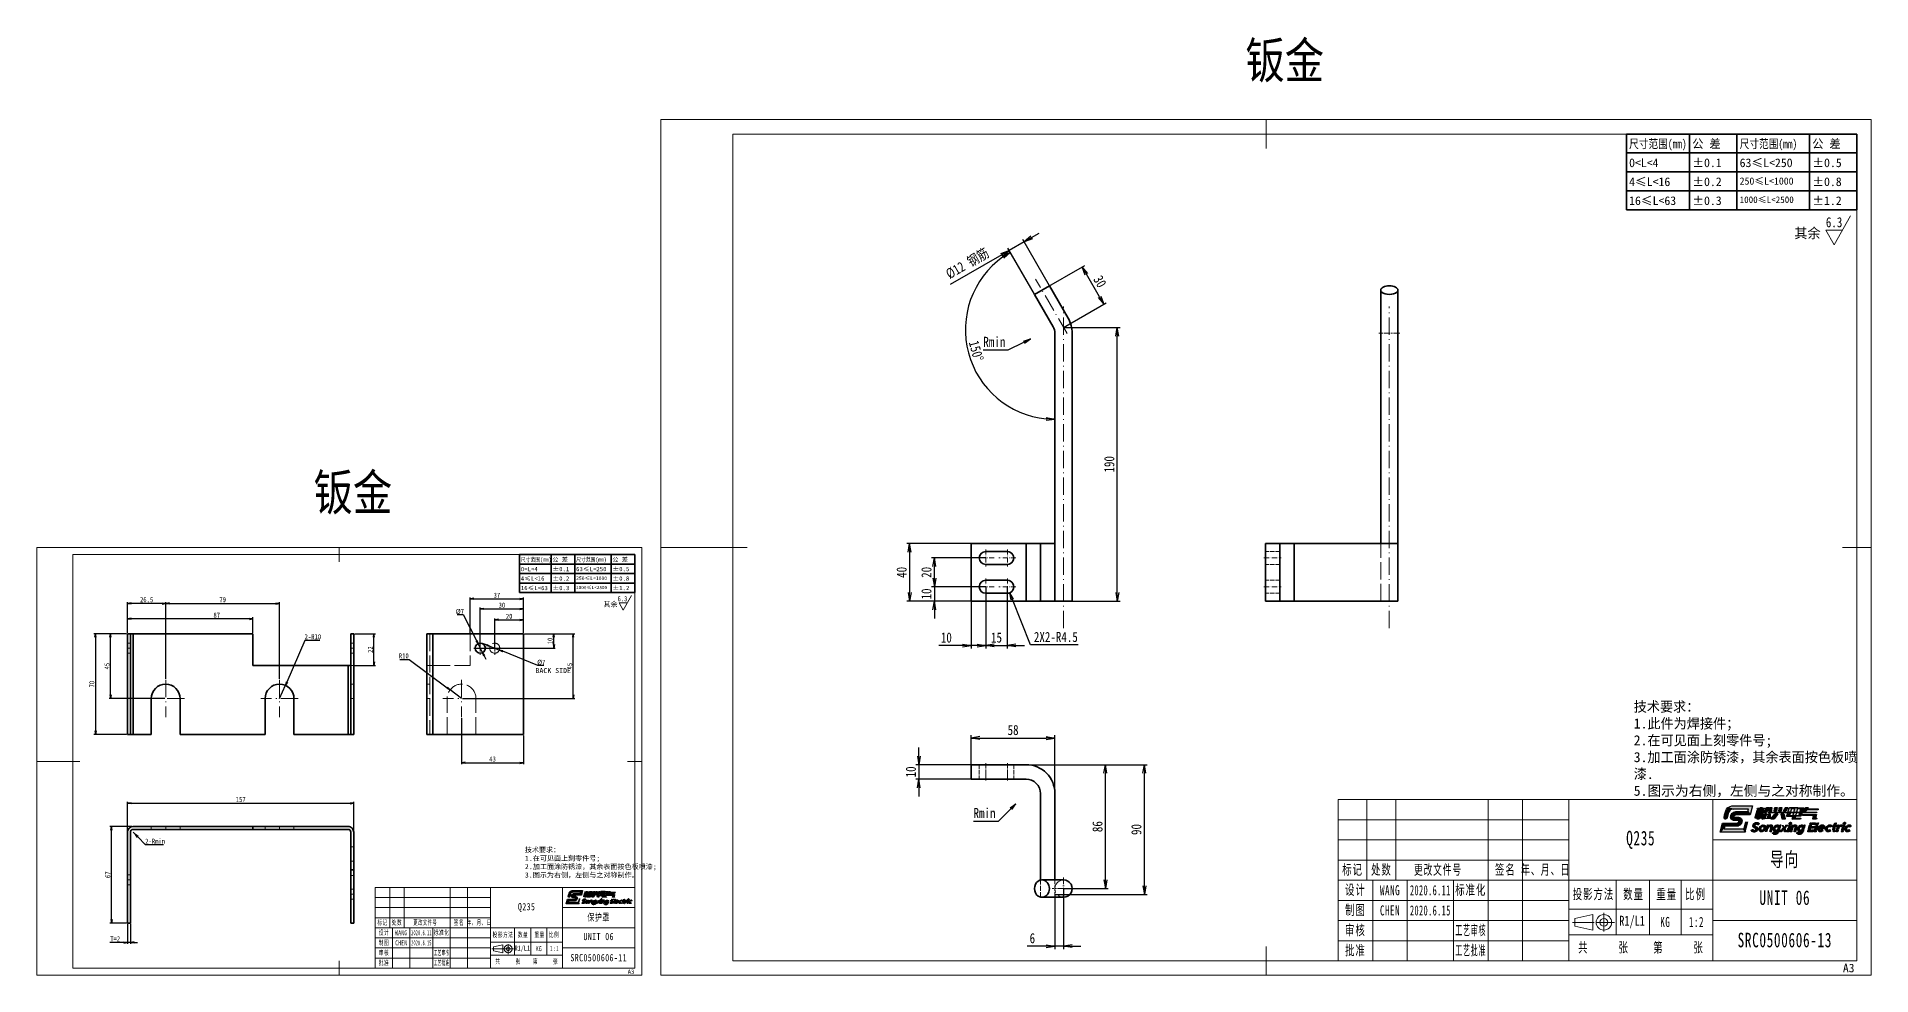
# Model space of a CAD drawing. Header units: millimetres. Extents: x -15766 to 80009, y -9701 to 15159.
# Drawn here: x -3891 to -2618, y 2838 to 3490 of the extents above; entities that cross this region are included whole.
import ezdxf
from ezdxf.enums import TextEntityAlignment as Align

# ---------------------------------------------------------------- set-up
doc = ezdxf.new("R2010")
doc.units = ezdxf.units.MM
for name, pattern in [('CENTER-HOKUTO_1', [16, 13, -1, 1, -1]), ('DASHDOT', [18.5, 12, -3, 0.5, -3]), ('DASHED', [15, 12, -3]), ('HIDDEN', [0.2, 0.1, -0.1]), ('HIDDEN-HOKUTO_1', [2, 1, -1])]:
    doc.linetypes.add(name, pattern=pattern)
doc.layers.get('DEFPOINTS').update_dxf_attribs({"lineweight": 18})
doc.layers.add('07', color=7, linetype='Continuous')
doc.layers.add('DRW0001_DXF_FORMAT', color=7, linetype='Continuous')
for name, color, linetype, lineweight in [('AM_7', 2, 'CENTER-HOKUTO_1', 18), ('AM_HID', 1, 'HIDDEN-HOKUTO_1', 18), ('AM_VIS', 7, 'Continuous', 18), ('CDRAFT0', 7, 'Continuous', 18), ('DIM', 253, 'Continuous', 20), ('title_frame', 7, 'Continuous', 18), ('word_dim', 9, 'Continuous', 18), ('尺寸线层', 3, 'Continuous', 18), ('标注线', 3, 'Continuous', 18), ('粗实线层', 7, 'Continuous', 35), ('粗实线层_1', 7, 'Continuous', 15), ('细实线层', 7, 'Continuous', 18)]:
    doc.layers.add(name, color=color, linetype=linetype, lineweight=lineweight)
doc.styles.add('DIM', font='', dxfattribs={"width": 0.8})
doc.styles.add('STYLE1', font='')
doc.styles.add('UserTxtStyle1', font='', dxfattribs={"width": 0.618357})
doc.styles.add('UserTxtStyle2', font='', dxfattribs={"width": 0.634692})
doc.styles.add('标准', font='', dxfattribs={"width": 0.667})
doc.styles.get('DIM').set_extended_font_data('NSimSun')
doc.styles.get('STYLE1').set_extended_font_data('宋体')
doc.styles.get('UserTxtStyle1').set_extended_font_data('宋体')
doc.styles.get('UserTxtStyle2').set_extended_font_data('宋体')
doc.styles.get('标准').set_extended_font_data('宋体')
doc.dimstyles.new('1-1$0', dxfattribs={"dimtxt": 3.5, "dimasz": 2.5, "dimexe": 1, "dimexo": 0.625, "dimgap": 0.8, "dimtad": 1, "dimdsep": 46, "dimtxsty": 'DIM', "dimblk": 'OPEN', "dimcen": 0, "dimdle": 5, "dimclrd": 256, "dimclre": 256, "dimclrt": 3, "dimazin": 3, "dimtfac": 0.5, "dimtmove": 0, "dimatfit": 3, "dimldrblk": 'OPEN', "dimfxl": 0, "dimtolj": 1, "dimarcsym": 0})
doc.dimstyles.new('1-1$3', dxfattribs={"dimtxt": 3.5, "dimasz": 2.5, "dimexe": 1, "dimexo": 0.625, "dimgap": 0.3, "dimtad": 1, "dimtih": 1, "dimtoh": 1, "dimdsep": 46, "dimtxsty": 'DIM', "dimblk": 'OPEN', "dimcen": 0, "dimdle": 5, "dimclrd": 256, "dimclre": 256, "dimclrt": 3, "dimazin": 3, "dimtfac": 0.5, "dimtmove": 0, "dimatfit": 3, "dimldrblk": 'OPEN', "dimfxl": 0, "dimtolj": 1, "dimarcsym": 0})
doc.dimstyles.new('1-1$4', dxfattribs={"dimtxt": 3.5, "dimasz": 2.5, "dimexe": 1, "dimexo": 0.625, "dimgap": 0.8, "dimtad": 1, "dimtih": 1, "dimtoh": 1, "dimzin": 12, "dimdsep": 46, "dimtxsty": 'DIM', "dimblk": 'OPEN', "dimcen": 0, "dimdle": 5, "dimclrd": 256, "dimclre": 256, "dimclrt": 3, "dimazin": 3, "dimtfac": 0.5, "dimtmove": 0, "dimatfit": 3, "dimldrblk": 'OPEN', "dimfxl": 0, "dimtolj": 1, "dimarcsym": 0})
doc.dimstyles.new('1-2', dxfattribs={"dimscale": 2, "dimtxt": 3.5, "dimasz": 3, "dimexe": 1, "dimexo": 0, "dimgap": 1, "dimtad": 1, "dimdsep": 46, "dimtxsty": 'DIM', "dimblk": 'OPEN', "dimcen": 0, "dimdle": 6, "dimclrd": 256, "dimclre": 256, "dimclrt": 3, "dimazin": 2, "dimtfac": 0.707107, "dimtmove": 0, "dimatfit": 3, "dimfxl": 0, "dimfrac": 2, "dimtolj": 1, "dimarcsym": 0})
doc.dimstyles.new('1-2$4', dxfattribs={"dimscale": 2, "dimtxt": 3.5, "dimasz": 2.5, "dimexe": 1, "dimexo": 0.625, "dimgap": 1, "dimtad": 1, "dimtih": 1, "dimtoh": 1, "dimdsep": 46, "dimtxsty": 'DIM', "dimblk": 'OPEN', "dimcen": 0, "dimdle": 5, "dimclrd": 256, "dimclre": 256, "dimclrt": 3, "dimazin": 2, "dimtfac": 0.5, "dimtofl": 0, "dimtmove": 0, "dimatfit": 3, "dimfxl": 0, "dimtolj": 1, "dimarcsym": 0})

msp = doc.modelspace()

# ---------------------------------------------------------------- texts
at = {"layer": 'DIM', "char_height": 25, "width": 104.980501, "attachment_point": 1, "style": 'DIM'}
for insert in [(-3052.13233, 3486.09164), (-3698.82309, 3186.22334)]:
    msp.add_mtext('{\\C3;钣金}', dxfattribs=dict(at, insert=insert))
at = {"layer": 'DIM', "color": 2, "style": 'DIM', "width": 0.8}
for height, p in [(7, (-2637.92397, 3355.62942)), (3.5, (-3481.02354, 3097.05697))]:
    msp.add_attdef('6.3', text='0.0', height=height, dxfattribs=at).set_placement(p, align=Align.BOTTOM_RIGHT)
at = {"layer": 'title_frame', "color": 3, "attachment_point": 7, "style": 'STYLE1'}
for insert, char_height, width in [((-3480.81986, 2839.49101), 2.958904, 5.8684932), ((-2637.5166, 2840.49749), 5.917808, 11.7369863)]:
    msp.add_mtext('A3', dxfattribs=dict(at, insert=insert, char_height=char_height, width=width))
at = {"layer": 'word_dim', "linetype": 'Continuous', "attachment_point": 1}
for insert, char_height, width in [((-2671.1774, 3357.16114), 7, 21.7212079), ((-3497.65026, 3097.82283), 3.5, 10.860604)]:
    msp.add_mtext('{\\C3;其余}', dxfattribs=dict(at, insert=insert, char_height=char_height, width=width))
at = {"layer": 'word_dim', "color": 3, "insert": (-3544.83493, 3048.23273), "char_height": 3.5, "attachment_point": 7}
msp.add_mtext('BACK SIDE', dxfattribs=at)
at = {"layer": 'word_dim', "linetype": 'Continuous', "ltscale": 4, "attachment_point": 1}
for s, insert, char_height, width in [('{\\C3;技术要求：\\P1.此件为焊接件；\\P2.在可见面上刻零件号;\\P3.加工面涂防锈漆，其余表面按色板喷漆.\\P\\fNSimSun|b0|i0|c134|p49;5.图示为右侧，左侧与之对称制作。}', (-2782.68807, 3028.47222), 7, 157.2009663), ('{\\C3;技术要求：\\P\\fNSimSun|b0|i0|c134|p49;1\\fSimSun|b0|i0|c134|p49;.在可见面上刻零件号;\\P2.加工面涂防锈漆，其余表面按色板喷漆;\\P\\fNSimSun|b0|i0|c134|p49;3.图示为右侧，左侧与之对称制作。}', (-3552.19395, 2927.35613), 3.5, 139.6035818)]:
    msp.add_mtext(s, dxfattribs=dict(at, insert=insert, char_height=char_height, width=width))
at = {"layer": '尺寸线层', "attachment_point": 5, "line_spacing_factor": 1.15057}
for s, insert, char_height, width, style in [('{\\T1.1;Q235}', (-2777.80771, 2932.48453), 10.1006116, 58.9160087, '标准'), ('\\T1.1;标记', (-2977.80771, 2911.48453), 7, 36, '标准'), ('\\T1.1;处数', (-2957.80771, 2911.48453), 7, 36, '标准'), ('\\T1.1;更改文件号', (-2918.54087, 2911.43654), 7, 60, 'UserTxtStyle1'), ('\\T1.1;签名', (-2871.80771, 2911.48453), 7, 44, '标准'), ('\\T1.1;年、月、日', (-2843.80771, 2911.48453), 7, 60, 'UserTxtStyle2'), ('{\\T1.1;导向}', (-2677.80771, 2918.44601), 10.100612, 58.9160087, '标准'), ('\\T1.1;设计', (-2975.80771, 2897.48453), 7, 44, '标准'), ('{\\T1.1;WANG}', (-2951.80771, 2897.48453), 7, 44, '标准'), ('{\\W0.5;\\T1.1;2020.6.11}', (-2923.80771, 2897.48453), 7, 32, '标准'), ('\\T1.1;标准化', (-2895.80771, 2897.48453), 7, 44, '标准'), ('\\T1.1;投影方法', (-2810.61772, 2894.48453), 7, 44, '标准'), ('\\T1.1;数量', (-2782.80771, 2894.48453), 7, 44, '标准'), ('\\T1.1;重量', (-2759.80771, 2894.48453), 7, 44, '标准'), ('\\T1.1;比例', (-2739.80771, 2894.48453), 7, 44, '标准'), ('{\\T1.1;UNIT 06}', (-2677.80771, 2892.31192), 10.1006116, 58.9160087, '标准'), ('\\T1.1;标记', (-3650.96541, 2874.98453), 3.5, 18, '标准'), ('\\T1.1;处数', (-3640.96541, 2874.98453), 3.5, 18, '标准'), ('\\T1.1;更改文件号', (-3621.33199, 2874.96053), 3.5, 30, 'UserTxtStyle1'), ('\\T1.1;签名', (-3597.96541, 2874.98453), 3.5, 22, '标准'), ('\\T1.1;年、月、日', (-3583.96541, 2874.98453), 3.5, 30, 'UserTxtStyle2'), ('{\\T1.1;Q235}', (-3550.96541, 2885.48453), 5.0503058, 29.4580043, '标准'), ('{\\T1.1;保护罩}', (-3500.96541, 2878.46527), 5.0503058, 29.4580043, '标准'), ('\\T1.1;制图', (-2975.80771, 2883.48453), 7, 44, '标准'), ('{\\T1.1;CHEN}', (-2951.80771, 2883.48453), 7, 44, '标准'), ('{\\W0.5;\\T1.1;2020.6.15}', (-2923.80771, 2883.48453), 7, 32, '标准'), ('{\\fFangSong|b0|i0|c134|p49;\\W0.75;\\C3;R1/L1}', (-2783.80771, 2875.48453), 7, 22, '标准'), ('{\\T1.1;KG}', (-2760.80771, 2875.48453), 7, 22, '标准'), ('{\\T1.1;1:2}', (-2739.13809, 2875.48453), 7, 21.3392391, '标准'), ('\\T1.1;设计', (-3649.96541, 2867.98453), 3.5, 22, '标准'), ('{\\T1.1;WANG}', (-3637.96541, 2867.98453), 3.5, 22, '标准'), ('{\\W0.5;\\T1.1;2020.6.11}', (-3623.96541, 2867.98453), 3.5, 16, '标准'), ('\\T1.1;标准化', (-3609.96541, 2867.98453), 3.5, 22, '标准'), ('\\T1.1;投影方法', (-3567.37042, 2866.48453), 3.5, 22, '标准'), ('\\T1.1;数量', (-3553.46541, 2866.48453), 3.5, 22, '标准'), ('\\T1.1;重量', (-3541.96541, 2866.48453), 3.5, 22, '标准'), ('\\T1.1;比例', (-3531.96541, 2866.48453), 3.5, 22, '标准'), ('{\\T1.1;UNIT 06}', (-3500.96541, 2865.39822), 5.0503058, 29.4580043, '标准'), ('\\T1.1;审核', (-2975.80771, 2869.48453), 7, 44, '标准'), ('{\\W0.5;\\T1.1;工艺审核}', (-2895.80771, 2869.48453), 7, 44, '标准'), ('{\\T1.1;SRC0500606-13}', (-2677.80771, 2862.89997), 10.1006116, 58.747581, '标准'), ('\\T1.1;制图', (-3649.96541, 2860.98453), 3.5, 22, '标准'), ('\\T1.1;审核', (-3649.96541, 2853.98453), 3.5, 22, '标准'), ('{\\T1.1;CHEN}', (-3637.96541, 2860.98453), 3.5, 22, '标准'), ('{\\W0.5;\\T1.1;2020.6.15}', (-3623.96541, 2860.98453), 3.5, 16, '标准'), ('{\\W0.5;\\T1.1;工艺审核}', (-3609.96541, 2853.98453), 3.5, 22, '标准'), ('{\\fFangSong|b0|i0|c134|p49;\\W0.75;\\C3;R1/L1}', (-3553.96541, 2856.98453), 3.5, 11, '标准'), ('{\\T1.1;KG}', (-3542.46541, 2856.98453), 3.5, 11, '标准'), ('\\T1.1;1:1', (-3531.6306, 2856.98453), 3.5, 10.6696195, '标准'), ('{\\T1.1;SRC0500606-11}', (-3500.96541, 2850.69225), 5.0503058, 29.3737905, '标准'), ('{\\T1.1;批准}', (-2975.80771, 2855.48453), 7, 44, '标准'), ('{\\W0.5;\\T1.1;工艺批准}', (-2895.80771, 2855.48453), 7, 44, '标准'), ('\\T1.1;共', (-2817.66505, 2857.48453), 7, 16, '标准'), ('\\T1.1;张', (-2789.66505, 2857.48453), 7, 16, '标准'), ('\\T1.1;第', (-2765.58723, 2857.48453), 7, 16, '标准'), ('\\T1.1;张', (-2737.66505, 2857.48453), 7, 16, '标准'), ('{\\T1.1;批准}', (-3649.96541, 2846.98453), 3.5, 22, '标准'), ('{\\W0.5;\\T1.1;工艺批准}', (-3609.96541, 2846.98453), 3.5, 22, '标准'), ('\\T1.1;共', (-3570.89408, 2847.98453), 3.5, 8, '标准'), ('\\T1.1;张', (-3556.89408, 2847.98453), 3.5, 8, '标准'), ('\\T1.1;第', (-3544.85517, 2847.98453), 3.5, 8, '标准'), ('\\T1.1;张', (-3530.89408, 2847.98453), 3.5, 8, '标准')]:
    msp.add_mtext(s, dxfattribs=dict(at, insert=insert, char_height=char_height, width=width, style=style))

# ---------------------------------------------------------------- blocks, each defined once
blk = doc.blocks.new('*X1587')
at = {"layer": 'CDRAFT0'}
for p, q in [((420, 297), (0, 297)), ((0, 297), (0, 0)), ((420, 0), (420, 297)), ((0, 0), (420, 0))]:
    blk.add_line(p, q, dxfattribs=at)
at = {"layer": '粗实线层_1'}
for p, q in [((210, 297), (210, 287)), ((415, 292), (25, 292)), ((25, 292), (25, 5)), ((415, 5), (415, 292)), ((0, 148.5), (30, 148.5)), ((420, 148.5), (410, 148.5)), ((25, 5), (415, 5)), ((210, 0), (210, 10))]:
    blk.add_line(p, q, dxfattribs=at)
blk = doc.blocks.new('自由公差_1')
at = {"layer": '粗实线层'}
for p, q in [((-80, 0), (0, 0)), ((-80, 0), (-80, -26.3)), ((-58.08, 0), (-58.08, -26.3)), ((-41.64, 0), (-41.64, -26.3)), ((-16.44, 0), (-16.44, -26.3)), ((0, 0), (0, -26.3)), ((-80, -6.58), (0, -6.58)), ((-80, -13.15), (0, -13.15)), ((-80, -19.73), (0, -19.73)), ((-80, -26.3), (0, -26.3))]:
    blk.add_line(p, q, dxfattribs=at)
at = {"layer": '尺寸线层', "linetype": 'Continuous', "attachment_point": 1, "line_spacing_factor": 0.9}
for s, insert, char_height, width in [('{\\W0.8;尺寸范围(mm)}', (-79.04, -1.92), 3, 22.6032), ('公 差', (-57.12, -1.92), 3, 22.6032), ('{\\W0.8;尺寸范围(mm)}', (-40.68, -1.92), 3, 22.6032), ('公 差', (-15.48, -1.92), 3, 22.6032), ('0<L<4', (-79.04, -8.49), 3, 22.6032), ('%%P0.1', (-57.12, -8.49), 3, 12.7119), ('63≤L<250', (-40.68, -8.49), 3, 22.6032), ('%%P0.5', (-15.48, -8.49), 3, 12.5771), ('4≤L<16', (-79.04, -15.07), 3, 22.6032), ('%%P0.2', (-57.12, -15.07), 3, 12.4769), ('250≤L<1000', (-40.68, -15.07), 2.5, 22.6032), ('%%P0.8', (-15.48, -15.07), 3, 13.0759), ('16≤L<63', (-79.04, -21.64), 3, 22.6032), ('%%P0.3', (-57.12, -21.64), 3, 12.7119), ('1000≤L<2500', (-40.68, -21.64), 2.3, 22.6032), ('%%P1.2', (-15.48, -21.64), 3, 12.8764)]:
    blk.add_mtext(s, dxfattribs=dict(at, insert=insert, char_height=char_height, width=width))
blk = doc.blocks.new('SYMBOL_3_BL2', base_point=(178.14, 46.52))
at = {"layer": 'DRW0001_DXF_FORMAT', "linetype": 'Continuous'}
for color, points in [(1, [(159.87, 51.52), (159.98, 51.51), (166.64, 51.52), (165.81, 48.4), (164.95, 49.52), (165.18, 50.39), (159.89, 50.39), (157.98, 50.76), (158.42, 51.1), (158.89, 51.33), (159.39, 51.47), (159.84, 51.52)]), (5, [(169.19, 50.69), (169.27, 50.98), (169.99, 50.98), (169.91, 50.69), (168.19, 50.36), (168.28, 50.69)]), (5, [(171.88, 50.98), (171.88, 50.98), (172.23, 50.98), (171.48, 49.04), (171.47, 49.04), (170.7, 49.04), (170.83, 49.37), (171.32, 50.66), (171.34, 50.71), (171.39, 50.8), (171.44, 50.87), (171.51, 50.92), (171.59, 50.96), (171.67, 50.98), (171.74, 50.98)]), (5, [(172.91, 50.98), (172.91, 50.98), (173.31, 50.98), (173.05, 49.37), (172.21, 49.04), (172.45, 50.57), (172.45, 50.57), (172.48, 50.71), (172.54, 50.87), (172.67, 50.96), (172.81, 50.98)]), (5, [(175.19, 50.98), (174.97, 49.65), (174.97, 49.61), (174.13, 49.61), (174.11, 49.61), (174.26, 50.54), (174.27, 50.57), (174.27, 50.57), (174.27, 50.57), (174.29, 50.71), (174.29, 50.71), (174.31, 50.78), (174.34, 50.84), (174.38, 50.89), (174.42, 50.93), (174.48, 50.96), (174.54, 50.98), (174.63, 50.98), (174.82, 50.98), (174.83, 50.98), (174.83, 50.98), (174.83, 50.98), (175.18, 50.98)]), (5, [(176.77, 50.98), (176.57, 49.75), (176.54, 49.61), (175.78, 49.61), (175.69, 49.61), (175.83, 50.47), (175.84, 50.57), (175.87, 50.7), (175.87, 50.71), (175.89, 50.78), (175.92, 50.84), (175.95, 50.89), (176, 50.93), (176.06, 50.96), (176.12, 50.98), (176.2, 50.98), (176.29, 50.98), (176.3, 50.98), (176.3, 50.98), (176.3, 50.98), (176.72, 50.98)]), (5, [(178.42, 50.98), (178.43, 50.98), (178.83, 50.98), (178.2, 49.61), (177.34, 49.61), (177.83, 50.66), (177.85, 50.71), (177.89, 50.79), (177.95, 50.85), (178.01, 50.9), (178.08, 50.94), (178.16, 50.97), (178.24, 50.98), (178.26, 50.98)]), (5, [(181.36, 50.81), (181.41, 50.98), (182.33, 50.98), (182.28, 50.81), (179.43, 50.78), (179.82, 50.81), (180.2, 50.81)]), (5, [(185.35, 50.98), (185.73, 50.98), (185.94, 50.98), (185.45, 50.11), (185.19, 49.63), (184.6, 49.63), (184.28, 49.63), (184.66, 50.33), (184.83, 50.64), (184.87, 50.71), (184.93, 50.79), (184.99, 50.86), (185.06, 50.91), (185.14, 50.95), (185.22, 50.97), (185.3, 50.98), (185.31, 50.98), (185.34, 50.98)]), (1, [(162.92, 45.8), (162.76, 45.4), (157.05, 44.42), (155.36, 42.42), (156.19, 45.54), (161.17, 45.54), (161.4, 45.6), (161.64, 45.76), (162.94, 45.86)]), (1, [(158.18, 48.69), (157.82, 47.31), (157.7, 47.09), (157.52, 46.95), (157.28, 46.9), (157.13, 46.92), (156.92, 47.03), (156.77, 47.23), (156.73, 47.36), (156.74, 47.6), (156.92, 48.29), (156.92, 48.29), (156.94, 48.36), (158.3, 49.15), (158.18, 48.69)]), (1, [(158.72, 49.92), (158.47, 49.58), (158.3, 49.15), (156.94, 48.36), (157.23, 49.44), (157.37, 49.86), (159.37, 50.31), (159.02, 50.16)]), (1, [(161.58, 44.47), (161.17, 44.42), (157.05, 44.42), (162.76, 45.4), (162.49, 45.03), (162.38, 44.92), (161.99, 44.64)]), (1, [(159.74, 50.39), (159.37, 50.31), (157.37, 49.86), (157.63, 50.35), (157.98, 50.76), (159.89, 50.39)]), (1, [(160.36, 48.18), (160.27, 48.08), (160.15, 47.85), (159.01, 47.61), (159.05, 48.02), (159.06, 48.08), (159.08, 48.14), (160.83, 48.4), (160.6, 48.35)]), (1, [(160.12, 47.71), (160.15, 47.58), (159.09, 47.23), (159.01, 47.61), (160.15, 47.85), (160.14, 47.79)]), (1, [(160.42, 49.47), (160.83, 49.52), (164.95, 49.52), (165.81, 48.4), (160.83, 48.4), (159.08, 48.14), (159.24, 48.54), (159.51, 48.91), (159.62, 49.02), (160.01, 49.3)]), (1, [(162.47, 47.29), (162.73, 47.04), (162.91, 46.71), (162.99, 46.33), (162.95, 45.92), (162.94, 45.86), (161.64, 45.76), (161.73, 45.86), (161.85, 46.09), (161.86, 46.15), (161.87, 46.23), (161.85, 46.36), (161.76, 46.4), (161.69, 46.41), (160.3, 46.41), (159.91, 46.47), (159.87, 46.48), (159.53, 46.65), (159.27, 46.9), (159.09, 47.23), (160.15, 47.58), (160.24, 47.54), (160.3, 47.53), (161.7, 47.53), (162.09, 47.47), (162.13, 47.46)]), (5, [(168.43, 50.06), (168.43, 50.06), (168.8, 50.06), (168.04, 47.22), (167.94, 47.22), (167.47, 47.22), (167.56, 47.55), (168.19, 49.9), (168.2, 49.92), (168.22, 49.98), (168.27, 50.03), (168.32, 50.05)]), (5, [(169.91, 50.69), (169.82, 50.36), (169.82, 50.36), (168.9, 46.89), (168.18, 46.89), (169.1, 50.36), (168.19, 50.36), (169.91, 50.69)]), (5, [(170.16, 50.06), (170.16, 50.06), (170.53, 50.06), (169.86, 47.55), (169.21, 47.22), (169.91, 49.85), (169.91, 49.85), (169.93, 49.92), (169.96, 49.98), (170, 50.03), (170.05, 50.05)]), (5, [(169.99, 47.55), (169.9, 47.22), (169.78, 47.22), (169.31, 47.22), (169.21, 47.22), (169.86, 47.55)]), (5, [(170.04, 47.22), (170.73, 48.69), (171.52, 48.69), (170.83, 47.22), (169.95, 46.89), (170.04, 47.22)]), (5, [(171.89, 47.22), (171.99, 48.69), (172.77, 48.69), (172.68, 47.22), (169.95, 46.89), (170.83, 47.22)]), (5, [(170.82, 50.69), (170.79, 50.57), (170.75, 50.39), (170.74, 50.36), (170.49, 50.36), (170.12, 50.36), (170.04, 50.36), (170.08, 50.47), (170.12, 50.65), (170.13, 50.69), (170.38, 50.69), (170.75, 50.69)]), (5, [(182.28, 50.81), (182.19, 50.48), (182.19, 50.48), (181.9, 49.37), (172.21, 49.04), (180.05, 49.37), (180.18, 49.37), (180.7, 49.37), (180.98, 49.37), (181.17, 50.09), (181.27, 50.48), (180.52, 50.48), (180.11, 50.48), (179.92, 49.76), (179.82, 49.37), (178.9, 49.37), (179.18, 50.4), (179.2, 50.48), (179.2, 50.48), (179.2, 50.48), (179.21, 50.54), (179.29, 50.69), (179.43, 50.78), (182.28, 50.81)]), (5, [(181.9, 49.37), (181.81, 49.04), (181.81, 49.04), (181.56, 48.13), (178.48, 47.79), (179.48, 48.13), (180.24, 48.13), (180.65, 48.13), (180.8, 48.72), (180.89, 49.04), (180.37, 49.04), (180.09, 49.04), (179.86, 49.04), (179.73, 49.04), (178.57, 48.13), (178.81, 49.04), (173.57, 49.04), (173.45, 49.04), (172.99, 49.04), (172.42, 49.04), (172.21, 49.04), (181.9, 49.37)]), (5, [(180.05, 49.37), (172.21, 49.04), (173.05, 49.37), (173.54, 49.37), (173.66, 49.37), (178.9, 49.37), (178.9, 49.37), (179.82, 49.37)]), (5, [(175.43, 48.69), (174.94, 48.05), (174.18, 47.08), (174.04, 46.89), (173.67, 46.89), (173.1, 46.89), (172.99, 46.89), (173.48, 47.52), (174.24, 48.5), (174.38, 48.69), (174.75, 48.69), (175.32, 48.69)]), (5, [(177.5, 48.69), (177.65, 48.05), (177.89, 47.08), (177.93, 46.89), (177.59, 46.89), (177.05, 46.89), (176.95, 46.89), (176.8, 47.52), (176.56, 48.5), (176.52, 48.69), (176.86, 48.69), (177.4, 48.69)]), (5, [(179.57, 48.45), (179.48, 48.13), (178.48, 47.79), (178.57, 48.13), (178.57, 48.13), (179.73, 49.04)]), (5, [(181.56, 48.13), (181.47, 47.79), (181.47, 47.79), (180.31, 46.89), (180.56, 47.79), (178.48, 47.79), (181.56, 48.13)]), (5, [(183.4, 47.22), (183.31, 46.89), (181.23, 46.89), (180.55, 46.89), (180.31, 46.89), (181.47, 47.79), (181.32, 47.22)]), (5, [(188.91, 49.37), (188.82, 49.04), (183.88, 49.04), (183.64, 48.13), (181.7, 47.79), (181.78, 48.13), (182.72, 48.13), (182.97, 49.04), (182.03, 49.04), (183.97, 49.37)]), (5, [(184.36, 50.8), (184.27, 50.48), (184.27, 50.48), (183.97, 49.37), (182.03, 49.04), (182.12, 49.37), (183.06, 49.37), (183.35, 50.48), (182.41, 50.48), (182.5, 50.81), (184.36, 50.81)]), (5, [(188.8, 48.49), (188.47, 47.22), (187.48, 46.96), (187.8, 48.16), (183.98, 48.16), (184.07, 48.49), (187.89, 48.49), (188.42, 48.49)]), (5, [(189.45, 50.49), (189.41, 50.36), (189.36, 50.16), (189.35, 50.12), (188.06, 50.12), (186.07, 50.12), (185.69, 50.12), (185.76, 50.25), (185.87, 50.45), (185.89, 50.49), (187.14, 50.49), (189.08, 50.49)]), (5, [(188.94, 47.22), (188.85, 46.89), (188.38, 46.89), (187.46, 46.89), (187.48, 46.96), (188.47, 47.22)]), (1, [(163.36, 43.55), (164.22, 42.42), (155.36, 42.42), (157.05, 44.42), (156.81, 43.55)])]:
    blk.add_hatch(color=color, dxfattribs=at).paths.add_polyline_path(points)
at = {"layer": 'DRW0001_DXF_FORMAT', "linetype": 'HIDDEN'}
for points in [[(167.53, 45.02), (167.45, 44.93), (167.41, 44.83), (166.65, 44.66), (166.68, 44.83), (166.75, 45), (166.85, 45.17), (167.75, 45.14), (167.62, 45.09)], [(167.4, 44.74), (167.42, 44.65), (166.66, 44.51), (166.65, 44.66), (167.41, 44.83), (167.4, 44.78)], [(167.51, 44.56), (168.2, 44.1), (166.96, 44.06), (166.89, 44.11), (166.78, 44.23), (166.71, 44.36), (166.66, 44.51), (167.42, 44.65), (167.48, 44.58)], [(168.75, 45.5), (169.02, 45.2), (168.39, 44.77), (168.12, 45.06), (168.05, 45.12), (167.94, 45.15), (167.88, 45.16), (166.85, 45.17), (166.98, 45.33), (167.16, 45.48), (168.75, 45.5)], [(167.83, 45.76), (168.04, 45.77), (168.1, 45.77), (168.3, 45.75), (168.48, 45.69), (168.63, 45.61), (168.75, 45.5), (167.16, 45.48), (167.36, 45.6), (167.38, 45.61), (167.6, 45.7)], [(170.17, 44.88), (170.36, 44.89), (170.54, 44.88), (170.7, 44.84), (170.85, 44.78), (170.97, 44.69), (171.08, 44.59), (171.17, 44.47), (171.23, 44.33), (171.27, 44.17), (171.29, 44.01), (171.27, 43.83), (171.24, 43.69), (171.18, 43.51), (171.09, 43.32), (170.97, 43.15), (170.82, 42.98), (169.87, 43.1), (169.97, 43.1), (170.06, 43.12), (170.16, 43.16), (170.25, 43.21), (170.34, 43.27), (170.42, 43.34), (170.49, 43.42), (170.55, 43.51), (170.6, 43.6), (170.63, 43.69), (170.64, 43.76), (170.65, 43.84), (170.64, 43.93), (170.62, 44), (170.59, 44.07), (170.55, 44.13), (170.5, 44.18), (170.43, 44.22), (170.4, 44.24), (170.36, 44.26), (170.28, 44.28), (170.19, 44.28), (169.1, 44.23), (169.24, 44.4), (169.41, 44.54), (169.41, 44.55), (169.6, 44.67), (169.79, 44.77), (169.98, 44.84)], [(173.38, 44.81), (173.48, 44.73), (172.47, 44.29), (172.36, 44.22), (172.29, 44.15), (172.22, 44.05), (171.18, 42.54), (171.82, 44.92), (172.38, 44.74), (172.38, 44.74), (172.5, 44.8), (173.33, 44.84)], [(172.69, 44.34), (172.58, 44.33), (172.47, 44.29), (173.48, 44.73), (173.56, 44.63), (173.62, 44.51), (173.65, 44.38), (173.66, 44.24), (173.64, 44.08), (173.63, 44.04), (172.99, 43.97), (173, 44.07), (172.98, 44.16), (172.93, 44.23), (172.87, 44.29), (172.83, 44.31), (172.79, 44.33)], [(172.82, 44.91), (172.98, 44.92), (173.13, 44.91), (173.27, 44.87), (173.33, 44.84), (172.5, 44.8), (172.66, 44.87)], [(175.78, 44.73), (176.41, 44.91), (175.82, 42.7), (175.81, 42.7), (175.46, 43.5), (175.51, 43.59), (175.54, 43.68), (175.55, 43.75), (175.56, 43.83), (175.55, 43.92), (175.54, 43.99), (175.5, 44.06), (175.46, 44.12), (175.41, 44.17), (175.35, 44.22), (175.28, 44.25), (175.2, 44.27), (175.11, 44.27), (174.11, 44.3), (174.29, 44.48), (174.43, 44.6), (174.63, 44.72), (175.76, 44.74)], [(175.44, 44.87), (175.61, 44.82), (175.76, 44.74), (174.63, 44.72), (174.85, 44.81), (175.05, 44.87), (175.25, 44.89), (175.35, 44.88)], [(177.65, 44.26), (178.2, 44.83), (178.88, 44.83), (177.86, 43.78), (175.98, 42.53), (177.18, 43.78)], [(179.22, 44.74), (179.55, 44.83), (179.88, 44.92), (179.56, 43.73), (179.24, 42.54), (178.93, 42.54), (178.62, 42.54), (178.92, 43.64), (179.22, 44.74), (179.22, 44.74)], [(179.96, 45.75), (180, 45.73), (180.04, 45.69), (180.07, 45.65), (180.09, 45.61), (180.1, 45.56), (180.1, 45.51), (180.1, 45.45), (180.09, 45.41), (180.07, 45.35), (180.04, 45.29), (180, 45.23), (179.96, 45.18), (179.9, 45.13), (179.37, 45.12), (179.34, 45.16), (179.32, 45.2), (179.31, 45.25), (179.3, 45.3), (179.31, 45.36), (179.32, 45.41), (179.34, 45.46), (179.37, 45.52), (179.4, 45.58), (179.45, 45.63), (179.5, 45.68), (179.5, 45.68), (179.56, 45.72), (179.62, 45.75), (179.94, 45.77)], [(179.9, 45.13), (179.84, 45.09), (179.78, 45.06), (179.72, 45.04), (179.66, 45.02), (179.6, 45.02), (179.54, 45.02), (179.49, 45.04), (179.44, 45.06), (179.4, 45.08), (179.37, 45.12), (179.9, 45.13)], [(181.81, 44.81), (181.91, 44.73), (180.89, 44.29), (180.79, 44.22), (180.72, 44.15), (180.64, 44.05), (179.6, 42.54), (180.24, 44.92), (180.81, 44.74), (180.81, 44.74), (180.92, 44.8), (181.75, 44.84)], [(179.75, 45.79), (179.81, 45.79), (179.86, 45.79), (179.92, 45.77), (179.94, 45.77), (179.62, 45.75), (179.69, 45.77)], [(181.11, 44.34), (181, 44.33), (180.89, 44.29), (181.91, 44.73), (181.99, 44.63), (182.04, 44.51), (182.08, 44.38), (182.08, 44.24), (182.06, 44.08), (182.05, 44.04), (181.42, 43.97), (181.42, 44.07), (181.4, 44.16), (181.36, 44.23), (181.29, 44.29), (181.25, 44.31), (181.21, 44.33)], [(181.25, 44.91), (181.4, 44.92), (181.55, 44.91), (181.69, 44.87), (181.75, 44.84), (180.92, 44.8), (181.08, 44.87)], [(184.2, 44.73), (184.84, 44.91), (184.24, 42.7), (184.24, 42.7), (183.89, 43.5), (183.93, 43.59), (183.96, 43.68), (183.98, 43.75), (183.98, 43.83), (183.98, 43.92), (183.96, 43.99), (183.93, 44.06), (183.89, 44.12), (183.83, 44.17), (183.77, 44.22), (183.7, 44.25), (183.62, 44.27), (183.53, 44.27), (182.54, 44.3), (182.71, 44.48), (182.85, 44.6), (183.06, 44.72), (184.19, 44.74)], [(183.87, 44.87), (184.04, 44.82), (184.19, 44.74), (183.06, 44.72), (183.27, 44.81), (183.48, 44.87), (183.68, 44.89), (183.77, 44.88)], [(188.51, 45.64), (188.35, 45.03), (187.04, 45.03), (185.76, 42.54), (186.59, 45.64), (186.73, 45.64)], [(188.18, 44.39), (188.01, 43.78), (186.71, 43.78), (185.76, 42.54), (187.04, 45.03), (186.87, 44.39)], [(189.49, 45.64), (189.08, 44.09), (188.66, 42.54), (188.35, 42.54), (188.04, 42.54), (188.43, 43.99), (188.83, 45.45), (189.16, 45.55), (189.49, 45.64), (189.49, 45.64)], [(191.3, 44.78), (191.42, 44.7), (191.53, 44.59), (191.57, 44.55), (189.86, 44.54), (189.87, 44.55), (190.05, 44.67), (190.24, 44.77), (191.23, 44.81)], [(190.63, 44.88), (190.81, 44.89), (190.99, 44.88), (191.15, 44.84), (191.23, 44.81), (190.24, 44.77), (190.44, 44.84)], [(193.94, 44.78), (194.07, 44.7), (194.18, 44.6), (194.22, 44.55), (193.67, 44.11), (193.61, 44.17), (193.52, 44.23), (193.47, 44.25), (193.42, 44.27), (193.3, 44.28), (192.34, 44.39), (192.5, 44.53), (192.53, 44.56), (192.71, 44.68), (192.9, 44.77), (193.87, 44.82)], [(193.28, 44.88), (193.46, 44.89), (193.64, 44.88), (193.8, 44.84), (193.87, 44.82), (192.9, 44.77), (193.09, 44.84)], [(195.04, 45.45), (195.71, 45.64), (195.5, 44.84), (194.37, 44.23), (194.53, 44.84), (194.88, 44.84)], [(195.87, 44.84), (195.7, 44.23), (195.33, 44.23), (194.45, 43.23), (194.72, 44.23), (194.37, 44.23), (195.5, 44.84)], [(197.27, 44.91), (197.42, 44.92), (197.56, 44.91), (197.68, 44.88), (197.5, 44.22), (197.5, 44.22), (197.47, 44.19), (197.4, 44.19), (197.4, 44.2), (197.39, 44.2), (197.36, 44.24), (197.3, 44.29), (197.22, 44.33), (197.17, 44.34), (197.12, 44.34), (197.02, 44.33), (196.91, 44.29), (196.81, 44.23), (196.8, 44.22), (196.71, 44.13), (195.61, 42.54), (196.25, 44.92), (196.82, 44.74), (196.82, 44.73), (196.95, 44.81), (197.11, 44.87)], [(198, 44.74), (198.34, 44.83), (198.67, 44.92), (198.35, 43.73), (198.03, 42.54), (197.72, 42.54), (197.41, 42.54), (197.71, 43.64), (198, 44.74), (198, 44.74)], [(198.75, 45.75), (198.79, 45.73), (198.83, 45.69), (198.85, 45.65), (198.87, 45.61), (198.89, 45.56), (198.89, 45.51), (198.89, 45.45), (198.88, 45.41), (198.86, 45.35), (198.83, 45.29), (198.79, 45.23), (198.74, 45.18), (198.69, 45.13), (198.16, 45.12), (198.13, 45.16), (198.11, 45.2), (198.09, 45.25), (198.09, 45.3), (198.09, 45.36), (198.1, 45.41), (198.12, 45.46), (198.15, 45.52), (198.19, 45.58), (198.24, 45.63), (198.29, 45.68), (198.29, 45.68), (198.35, 45.72), (198.41, 45.75), (198.73, 45.77)], [(198.69, 45.13), (198.63, 45.09), (198.57, 45.06), (198.51, 45.04), (198.45, 45.02), (198.39, 45.02), (198.33, 45.02), (198.28, 45.04), (198.25, 45.05), (198.23, 45.06), (198.19, 45.08), (198.16, 45.12), (198.69, 45.13)], [(198.53, 45.79), (198.59, 45.79), (198.65, 45.79), (198.7, 45.77), (198.73, 45.77), (198.41, 45.75), (198.47, 45.77)], [(200.64, 44.78), (200.77, 44.7), (200.88, 44.6), (200.92, 44.55), (200.37, 44.11), (200.31, 44.17), (200.22, 44.23), (200.12, 44.27), (200, 44.28), (199.04, 44.39), (199.2, 44.53), (199.23, 44.56), (199.41, 44.68), (199.6, 44.77), (200.57, 44.82)], [(199.98, 44.88), (200.16, 44.89), (200.34, 44.88), (200.5, 44.84), (200.57, 44.82), (199.6, 44.77), (199.79, 44.84)], [(167.05, 43.08), (167.05, 43.08), (167.13, 43.03), (166.42, 42.65), (166.06, 43.04), (166.69, 43.47), (166.85, 43.3)], [(167.29, 42.99), (167.42, 43.01), (168.33, 42.98), (166.42, 42.65), (167.13, 43.03), (167.23, 42.99)], [(168.02, 42.67), (167.81, 42.55), (167.79, 42.53), (167.57, 42.45), (167.35, 42.39), (167.13, 42.38), (167.08, 42.38), (166.87, 42.4), (166.69, 42.46), (166.54, 42.54), (166.42, 42.65), (166.42, 42.65), (168.33, 42.98), (168.19, 42.82)], [(168.21, 44.09), (168.28, 44.04), (167.66, 43.59), (166.97, 44.05), (166.97, 44.05), (166.96, 44.06), (166.96, 44.06), (168.2, 44.1), (168.2, 44.1), (168.22, 44.09)], [(168.51, 43.64), (168.52, 43.48), (168.49, 43.31), (168.43, 43.14), (168.33, 42.98), (167.42, 43.01), (167.55, 43.06), (167.64, 43.12), (167.72, 43.22), (167.77, 43.31), (167.78, 43.36), (167.78, 43.41), (167.75, 43.5), (167.69, 43.57), (167.66, 43.59), (168.28, 44.04), (168.39, 43.92), (168.47, 43.79)], [(169.42, 43.62), (169.42, 43.54), (168.78, 43.37), (168.79, 43.55), (169.44, 43.69)], [(169.44, 43.38), (169.47, 43.31), (168.79, 43.2), (168.78, 43.37), (169.42, 43.54), (169.42, 43.45)], [(169.47, 43.78), (169.44, 43.69), (168.79, 43.55), (168.82, 43.69), (169.52, 43.87)], [(169.52, 43.25), (169.57, 43.2), (168.83, 43.05), (168.79, 43.2), (169.47, 43.31)], [(169.57, 43.96), (169.52, 43.87), (168.82, 43.69), (168.89, 43.87), (169.65, 44.04)], [(169.87, 43.1), (170.82, 42.98), (170.66, 42.83), (168.99, 42.79), (168.9, 42.91), (168.83, 43.05), (169.57, 43.2), (169.63, 43.15), (169.67, 43.14), (169.71, 43.12), (169.79, 43.1)], [(169.73, 44.11), (169.65, 44.04), (168.89, 43.87), (168.98, 44.06), (169.91, 44.22), (169.82, 44.17)], [(170.01, 44.25), (169.91, 44.22), (168.98, 44.06), (169.1, 44.23), (170.19, 44.28), (170.1, 44.28)], [(170.66, 42.83), (170.47, 42.71), (170.28, 42.61), (170.09, 42.54), (169.9, 42.5), (169.71, 42.48), (169.53, 42.5), (169.37, 42.54), (169.22, 42.6), (169.09, 42.68), (168.99, 42.79), (170.66, 42.83)], [(173.63, 44.04), (173.63, 44.04), (173.22, 42.54), (172.61, 42.54), (172.84, 43.38), (172.99, 43.96), (172.99, 43.96), (172.99, 43.97), (173.63, 44.04)], [(173.5, 42.2), (174.07, 42.36), (174.13, 42.27), (174.22, 42.2), (173.53, 42.06)], [(174.47, 42.13), (174.56, 42.13), (175.47, 42.04), (175.31, 41.87), (175.13, 41.74), (174.93, 41.63), (174.71, 41.56), (174.49, 41.52), (174.35, 41.52), (174.16, 41.53), (174.07, 41.56), (173.99, 41.58), (173.84, 41.67), (173.71, 41.77), (173.61, 41.91), (173.53, 42.06), (174.22, 42.2), (174.34, 42.15)], [(174.35, 43.61), (174.34, 43.53), (173.73, 43.39), (173.76, 43.6), (174.36, 43.68)], [(174.35, 43.44), (174.37, 43.37), (173.75, 43.2), (173.73, 43.39), (174.34, 43.53)], [(174.44, 43.24), (174.49, 43.19), (173.79, 43.02), (173.75, 43.2), (174.37, 43.37), (174.4, 43.3)], [(174.4, 43.77), (174.36, 43.68), (173.76, 43.6), (173.78, 43.68), (174.44, 43.86)], [(174.5, 43.95), (174.44, 43.86), (173.78, 43.68), (173.86, 43.89), (174.65, 44.1), (174.57, 44.03)], [(174.79, 43.09), (174.88, 43.09), (174.98, 43.11), (175.07, 43.15), (175.16, 43.2), (175.25, 43.26), (175.33, 43.33), (175.4, 43.41), (175.46, 43.5), (175.81, 42.7), (175.73, 42.45), (175.61, 42.23), (175.47, 42.04), (174.56, 42.13), (174.72, 42.17), (174.86, 42.23), (174.99, 42.33), (175.09, 42.45), (175.14, 42.53), (175.17, 42.61), (174.09, 42.62), (173.97, 42.73), (173.86, 42.86), (173.79, 43.02), (174.49, 43.19), (174.56, 43.14), (174.63, 43.11), (174.71, 43.09)], [(174.74, 44.16), (174.65, 44.1), (173.86, 43.89), (173.97, 44.1), (174.11, 44.3), (175.02, 44.27), (174.93, 44.25), (174.83, 44.21)], [(175.01, 42.55), (174.8, 42.49), (174.6, 42.48), (174.41, 42.49), (174.33, 42.51), (174.24, 42.54), (174.09, 42.62), (175.17, 42.61)], [(177.39, 43.29), (176.65, 42.53), (175.98, 42.53), (177.86, 43.78), (178.39, 42.53), (177.72, 42.53)], [(180.43, 43.35), (180.22, 42.54), (179.6, 42.54), (180.64, 44.05), (180.6, 43.95), (180.45, 43.4)], [(182.05, 44.04), (182.05, 44.04), (181.65, 42.54), (181.03, 42.54), (181.21, 43.2), (181.42, 43.96), (181.42, 43.96), (181.42, 43.97), (182.05, 44.04)], [(181.92, 42.2), (182.5, 42.36), (182.56, 42.27), (182.65, 42.2), (181.96, 42.06)], [(182.9, 42.13), (182.99, 42.13), (183.9, 42.04), (183.74, 41.87), (183.55, 41.74), (183.35, 41.63), (183.14, 41.56), (182.91, 41.52), (182.77, 41.52), (182.58, 41.53), (182.49, 41.56), (182.41, 41.58), (182.26, 41.67), (182.13, 41.77), (182.03, 41.91), (181.96, 42.06), (182.65, 42.2), (182.76, 42.15)], [(182.77, 43.61), (182.77, 43.53), (182.16, 43.39), (182.18, 43.6), (182.79, 43.68)], [(182.77, 43.44), (182.79, 43.37), (182.17, 43.2), (182.16, 43.39), (182.77, 43.53)], [(182.86, 43.24), (182.92, 43.19), (182.21, 43.02), (182.17, 43.2), (182.79, 43.37), (182.82, 43.3)], [(182.82, 43.77), (182.79, 43.68), (182.18, 43.6), (182.2, 43.68), (182.86, 43.86)], [(182.92, 43.95), (182.86, 43.86), (182.2, 43.68), (182.28, 43.89), (183.07, 44.1), (182.99, 44.03)], [(183.22, 43.09), (183.31, 43.09), (183.4, 43.11), (183.49, 43.15), (183.59, 43.2), (183.68, 43.26), (183.76, 43.33), (183.83, 43.41), (183.89, 43.5), (184.24, 42.7), (184.15, 42.45), (184.04, 42.23), (183.9, 42.04), (182.99, 42.13), (183.14, 42.17), (183.29, 42.23), (183.41, 42.33), (183.51, 42.45), (183.56, 42.53), (183.6, 42.61), (182.52, 42.62), (182.39, 42.73), (182.29, 42.86), (182.21, 43.02), (182.92, 43.19), (182.98, 43.14), (183.05, 43.11), (183.13, 43.09)], [(183.16, 44.16), (183.07, 44.1), (182.28, 43.89), (182.39, 44.1), (182.54, 44.3), (183.44, 44.27), (183.35, 44.25), (183.26, 44.21)], [(183.44, 42.55), (183.23, 42.49), (183.03, 42.48), (182.84, 42.49), (182.75, 42.51), (182.67, 42.54), (182.52, 42.62), (183.6, 42.61)], [(187.84, 43.15), (187.68, 42.54), (186.37, 42.54), (185.89, 42.54), (185.76, 42.54), (186.71, 43.78), (186.54, 43.15)], [(191.7, 43.69), (191.64, 43.51), (189.88, 43.47), (189.23, 43.37), (189.25, 43.54), (189.28, 43.69), (191.7, 43.69)], [(189.9, 43.38), (189.94, 43.29), (189.25, 43.2), (189.23, 43.37), (189.88, 43.47)], [(190.01, 43.21), (190.1, 43.15), (189.29, 43.05), (189.25, 43.2), (189.94, 43.29)], [(191.57, 44.55), (191.57, 44.55), (191.65, 44.42), (191.7, 44.27), (191.74, 44.12), (191.74, 43.95), (191.72, 43.77), (189.28, 43.69), (189.34, 43.87), (189.43, 44.05), (190.09, 44.02), (190.03, 43.96), (190.86, 43.96), (191.09, 43.96), (191.08, 44.01), (191.05, 44.06), (191.02, 44.11), (191.02, 44.11), (191.02, 44.11), (191.02, 44.11), (191.02, 44.11), (191, 44.14), (190.95, 44.18), (190.9, 44.21), (190.85, 44.24), (190.82, 44.25), (190.79, 44.26), (190.72, 44.28), (190.65, 44.28), (189.55, 44.23), (189.69, 44.39), (189.86, 44.54), (191.57, 44.55)], [(190.33, 43.1), (190.46, 43.11), (190.59, 43.15), (190.72, 43.22), (190.79, 43.27), (191.11, 42.84), (189.44, 42.79), (189.35, 42.91), (189.29, 43.05), (190.1, 43.15), (190.21, 43.11)], [(190.42, 44.24), (190.34, 44.21), (189.43, 44.05), (189.55, 44.23), (190.65, 44.28), (190.57, 44.28), (190.5, 44.26)], [(190.15, 44.09), (190.09, 44.02), (189.43, 44.05), (190.34, 44.21), (190.26, 44.17), (190.19, 44.12)], [(191.11, 42.83), (190.92, 42.71), (190.73, 42.61), (190.54, 42.54), (190.35, 42.5), (190.16, 42.48), (189.99, 42.5), (189.82, 42.54), (189.68, 42.6), (189.55, 42.68), (189.44, 42.79), (191.11, 42.84)], [(192.52, 43.6), (192.52, 43.48), (191.88, 43.35), (191.89, 43.52), (192.54, 43.69)], [(192.55, 43.38), (192.59, 43.28), (191.9, 43.18), (191.88, 43.35), (192.52, 43.48)], [(192.76, 44.05), (192.66, 43.94), (192.59, 43.82), (192.54, 43.69), (191.89, 43.52), (191.93, 43.69), (191.99, 43.87), (192.08, 44.05), (192.9, 44.16), (192.78, 44.07)], [(192.66, 43.2), (192.75, 43.15), (191.94, 43.03), (191.9, 43.18), (192.59, 43.28)], [(192.98, 43.1), (193.11, 43.11), (193.24, 43.15), (193.37, 43.22), (193.44, 43.27), (193.76, 42.84), (192.1, 42.78), (192.01, 42.9), (191.94, 43.03), (192.75, 43.15), (192.86, 43.11)], [(193.04, 44.23), (192.9, 44.16), (192.08, 44.05), (192.19, 44.22), (192.34, 44.39), (193.3, 44.28), (193.17, 44.27)], [(193.74, 42.82), (193.56, 42.7), (193.37, 42.6), (193.18, 42.54), (193, 42.5), (192.81, 42.48), (192.64, 42.5), (192.48, 42.54), (192.33, 42.6), (192.21, 42.68), (192.1, 42.78), (193.76, 42.84)], [(195.09, 43.24), (195.12, 43.19), (195.17, 43.16), (194.42, 43.03), (194.43, 43.17), (194.45, 43.23), (194.45, 43.23), (194.45, 43.23), (194.45, 43.23), (195.33, 44.23), (195.09, 43.32), (195.09, 43.32), (195.08, 43.3)], [(195.21, 43.16), (195.3, 43.17), (195.34, 43.19), (195.2, 42.64), (195.16, 42.51), (195.16, 42.49), (194.99, 42.49), (194.85, 42.51), (194.73, 42.55), (194.63, 42.61), (194.54, 42.69), (194.48, 42.79), (194.44, 42.9), (194.42, 43.03), (195.17, 43.16)], [(196.6, 43.9), (196.45, 43.35), (196.44, 43.35), (196.23, 42.54), (195.61, 42.54), (196.71, 44.13), (196.64, 44.03), (196.6, 43.93)], [(199.23, 43.6), (199.22, 43.48), (198.58, 43.35), (198.59, 43.52), (199.24, 43.69)], [(199.25, 43.38), (199.3, 43.28), (198.6, 43.18), (198.58, 43.35), (199.22, 43.48)], [(199.46, 44.05), (199.36, 43.94), (199.29, 43.82), (199.24, 43.69), (198.59, 43.52), (198.63, 43.69), (198.69, 43.87), (198.78, 44.05), (199.61, 44.16), (199.48, 44.07)], [(199.36, 43.2), (199.45, 43.15), (198.65, 43.03), (198.6, 43.18), (199.3, 43.28)], [(199.68, 43.1), (199.81, 43.11), (199.94, 43.15), (200.07, 43.22), (200.15, 43.27), (200.46, 42.84), (198.8, 42.78), (198.71, 42.9), (198.65, 43.03), (199.45, 43.15), (199.56, 43.11)], [(199.74, 44.23), (199.61, 44.16), (198.78, 44.05), (198.9, 44.22), (199.04, 44.39), (200, 44.28), (199.87, 44.27)], [(200.44, 42.82), (200.26, 42.7), (200.08, 42.6), (199.88, 42.54), (199.7, 42.5), (199.51, 42.48), (199.34, 42.5), (199.18, 42.54), (199.03, 42.6), (198.91, 42.68), (198.8, 42.78), (200.46, 42.84)]]:
    blk.add_hatch(color=8, dxfattribs=at).paths.add_polyline_path(points)
at = {"layer": 'DRW0001_DXF_FORMAT', "color": 1, "linetype": 'Continuous'}
for points in [[(159.87, 51.52), (159.98, 51.51), (166.64, 51.52), (165.81, 48.4), (164.95, 49.52), (165.18, 50.39), (159.89, 50.39), (157.98, 50.76), (158.42, 51.1), (158.89, 51.33), (159.39, 51.47), (159.84, 51.52), (159.87, 51.52)], [(162.92, 45.8), (162.76, 45.4), (157.05, 44.42), (155.36, 42.42), (156.19, 45.54), (161.17, 45.54), (161.4, 45.6), (161.64, 45.76), (162.94, 45.86), (162.92, 45.8)], [(158.18, 48.69), (157.82, 47.31), (157.7, 47.09), (157.52, 46.95), (157.28, 46.9), (157.13, 46.92), (156.92, 47.03), (156.77, 47.23), (156.73, 47.36), (156.74, 47.6), (156.92, 48.29), (156.92, 48.29), (156.94, 48.36), (158.3, 49.15), (158.18, 48.69), (158.18, 48.69)], [(158.72, 49.92), (158.47, 49.58), (158.3, 49.15), (156.94, 48.36), (157.23, 49.44), (157.37, 49.86), (159.37, 50.31), (159.02, 50.16), (158.72, 49.92)], [(161.58, 44.47), (161.17, 44.42), (157.05, 44.42), (162.76, 45.4), (162.49, 45.03), (162.38, 44.92), (161.99, 44.64), (161.58, 44.47)], [(159.74, 50.39), (159.37, 50.31), (157.37, 49.86), (157.63, 50.35), (157.98, 50.76), (159.89, 50.39), (159.74, 50.39)], [(160.36, 48.18), (160.27, 48.08), (160.15, 47.85), (159.01, 47.61), (159.05, 48.02), (159.06, 48.08), (159.08, 48.14), (160.83, 48.4), (160.6, 48.35), (160.36, 48.18)], [(160.12, 47.71), (160.15, 47.58), (159.09, 47.23), (159.01, 47.61), (160.15, 47.85), (160.14, 47.79), (160.12, 47.71)], [(160.42, 49.47), (160.83, 49.52), (164.95, 49.52), (165.81, 48.4), (160.83, 48.4), (159.08, 48.14), (159.24, 48.54), (159.51, 48.91), (159.62, 49.02), (160.01, 49.3), (160.42, 49.47)], [(162.47, 47.29), (162.73, 47.04), (162.91, 46.71), (162.99, 46.33), (162.95, 45.92), (162.94, 45.86), (161.64, 45.76), (161.73, 45.86), (161.85, 46.09), (161.86, 46.15), (161.87, 46.23), (161.85, 46.36), (161.76, 46.4), (161.69, 46.41), (160.3, 46.41), (159.91, 46.47), (159.87, 46.48), (159.53, 46.65), (159.27, 46.9), (159.09, 47.23), (160.15, 47.58), (160.24, 47.54), (160.3, 47.53), (161.7, 47.53), (162.09, 47.47), (162.13, 47.46), (162.47, 47.29)], [(163.36, 43.55), (164.22, 42.42), (155.36, 42.42), (157.05, 44.42), (156.81, 43.55), (163.36, 43.55)]]:
    blk.add_lwpolyline(points, dxfattribs=at)
at = {"layer": 'DRW0001_DXF_FORMAT', "color": 5, "linetype": 'Continuous'}
for points in [[(169.19, 50.69), (169.27, 50.98), (169.99, 50.98), (169.91, 50.69), (168.19, 50.36), (168.28, 50.69), (169.19, 50.69)], [(171.88, 50.98), (171.88, 50.98), (172.23, 50.98), (171.48, 49.04), (171.47, 49.04), (170.7, 49.04), (170.83, 49.37), (171.32, 50.66), (171.34, 50.71), (171.39, 50.8), (171.44, 50.87), (171.51, 50.92), (171.59, 50.96), (171.67, 50.98), (171.74, 50.98), (171.88, 50.98)], [(172.91, 50.98), (172.91, 50.98), (173.31, 50.98), (173.05, 49.37), (172.21, 49.04), (172.45, 50.57), (172.45, 50.57), (172.48, 50.71), (172.54, 50.87), (172.67, 50.96), (172.81, 50.98), (172.91, 50.98)], [(175.19, 50.98), (174.97, 49.65), (174.97, 49.61), (174.13, 49.61), (174.11, 49.61), (174.26, 50.54), (174.27, 50.57), (174.27, 50.57), (174.27, 50.57), (174.29, 50.71), (174.29, 50.71), (174.31, 50.78), (174.34, 50.84), (174.38, 50.89), (174.42, 50.93), (174.48, 50.96), (174.54, 50.98), (174.63, 50.98), (174.82, 50.98), (174.83, 50.98), (174.83, 50.98), (174.83, 50.98), (175.18, 50.98), (175.19, 50.98)], [(176.77, 50.98), (176.57, 49.75), (176.54, 49.61), (175.78, 49.61), (175.69, 49.61), (175.83, 50.47), (175.84, 50.57), (175.87, 50.7), (175.87, 50.71), (175.89, 50.78), (175.92, 50.84), (175.95, 50.89), (176, 50.93), (176.06, 50.96), (176.12, 50.98), (176.2, 50.98), (176.29, 50.98), (176.3, 50.98), (176.3, 50.98), (176.3, 50.98), (176.72, 50.98), (176.77, 50.98)], [(178.42, 50.98), (178.43, 50.98), (178.83, 50.98), (178.2, 49.61), (177.34, 49.61), (177.83, 50.66), (177.85, 50.71), (177.89, 50.79), (177.95, 50.85), (178.01, 50.9), (178.08, 50.94), (178.16, 50.97), (178.24, 50.98), (178.26, 50.98), (178.42, 50.98)], [(181.36, 50.81), (181.41, 50.98), (182.33, 50.98), (182.28, 50.81), (179.43, 50.78), (179.82, 50.81), (180.2, 50.81), (181.36, 50.81)], [(185.35, 50.98), (185.73, 50.98), (185.94, 50.98), (185.45, 50.11), (185.19, 49.63), (184.6, 49.63), (184.28, 49.63), (184.66, 50.33), (184.83, 50.64), (184.87, 50.71), (184.93, 50.79), (184.99, 50.86), (185.06, 50.91), (185.14, 50.95), (185.22, 50.97), (185.3, 50.98), (185.31, 50.98), (185.34, 50.98), (185.35, 50.98)], [(168.43, 50.06), (168.43, 50.06), (168.8, 50.06), (168.04, 47.22), (167.94, 47.22), (167.47, 47.22), (167.56, 47.55), (168.19, 49.9), (168.2, 49.92), (168.22, 49.98), (168.27, 50.03), (168.32, 50.05), (168.43, 50.06)], [(169.91, 50.69), (169.82, 50.36), (169.82, 50.36), (168.9, 46.89), (168.18, 46.89), (169.1, 50.36), (168.19, 50.36), (169.91, 50.69), (169.91, 50.69)], [(170.16, 50.06), (170.16, 50.06), (170.53, 50.06), (169.86, 47.55), (169.21, 47.22), (169.91, 49.85), (169.91, 49.85), (169.93, 49.92), (169.96, 49.98), (170, 50.03), (170.05, 50.05), (170.16, 50.06)], [(169.99, 47.55), (169.9, 47.22), (169.78, 47.22), (169.31, 47.22), (169.21, 47.22), (169.86, 47.55), (169.99, 47.55)], [(170.04, 47.22), (170.73, 48.69), (171.52, 48.69), (170.83, 47.22), (169.95, 46.89), (170.04, 47.22), (170.04, 47.22)], [(171.89, 47.22), (171.99, 48.69), (172.77, 48.69), (172.68, 47.22), (169.95, 46.89), (170.83, 47.22), (171.89, 47.22)], [(170.82, 50.69), (170.79, 50.57), (170.75, 50.39), (170.74, 50.36), (170.49, 50.36), (170.12, 50.36), (170.04, 50.36), (170.08, 50.47), (170.12, 50.65), (170.13, 50.69), (170.38, 50.69), (170.75, 50.69), (170.82, 50.69)], [(182.28, 50.81), (182.19, 50.48), (182.19, 50.48), (181.9, 49.37), (172.21, 49.04), (180.05, 49.37), (180.18, 49.37), (180.7, 49.37), (180.98, 49.37), (181.17, 50.09), (181.27, 50.48), (180.52, 50.48), (180.11, 50.48), (179.92, 49.76), (179.82, 49.37), (178.9, 49.37), (179.18, 50.4), (179.2, 50.48), (179.2, 50.48), (179.2, 50.48), (179.21, 50.54), (179.29, 50.69), (179.43, 50.78), (182.28, 50.81), (182.28, 50.81)], [(181.9, 49.37), (181.81, 49.04), (181.81, 49.04), (181.56, 48.13), (178.48, 47.79), (179.48, 48.13), (180.24, 48.13), (180.65, 48.13), (180.8, 48.72), (180.89, 49.04), (180.37, 49.04), (180.09, 49.04), (179.86, 49.04), (179.73, 49.04), (178.57, 48.13), (178.81, 49.04), (173.57, 49.04), (173.45, 49.04), (172.99, 49.04), (172.42, 49.04), (172.21, 49.04), (181.9, 49.37), (181.9, 49.37)], [(180.05, 49.37), (172.21, 49.04), (173.05, 49.37), (173.54, 49.37), (173.66, 49.37), (178.9, 49.37), (178.9, 49.37), (179.82, 49.37), (180.05, 49.37)], [(175.43, 48.69), (174.94, 48.05), (174.18, 47.08), (174.04, 46.89), (173.67, 46.89), (173.1, 46.89), (172.99, 46.89), (173.48, 47.52), (174.24, 48.5), (174.38, 48.69), (174.75, 48.69), (175.32, 48.69), (175.43, 48.69)], [(177.5, 48.69), (177.65, 48.05), (177.89, 47.08), (177.93, 46.89), (177.59, 46.89), (177.05, 46.89), (176.95, 46.89), (176.8, 47.52), (176.56, 48.5), (176.52, 48.69), (176.86, 48.69), (177.4, 48.69), (177.5, 48.69)], [(179.57, 48.45), (179.48, 48.13), (178.48, 47.79), (178.57, 48.13), (178.57, 48.13), (179.73, 49.04), (179.57, 48.45)], [(181.56, 48.13), (181.47, 47.79), (181.47, 47.79), (180.31, 46.89), (180.56, 47.79), (178.48, 47.79), (181.56, 48.13), (181.56, 48.13)], [(183.4, 47.22), (183.31, 46.89), (181.23, 46.89), (180.55, 46.89), (180.31, 46.89), (181.47, 47.79), (181.32, 47.22), (183.4, 47.22)], [(188.91, 49.37), (188.82, 49.04), (183.88, 49.04), (183.64, 48.13), (181.7, 47.79), (181.78, 48.13), (182.72, 48.13), (182.97, 49.04), (182.03, 49.04), (183.97, 49.37), (188.91, 49.37)], [(184.36, 50.8), (184.27, 50.48), (184.27, 50.48), (183.97, 49.37), (182.03, 49.04), (182.12, 49.37), (183.06, 49.37), (183.35, 50.48), (182.41, 50.48), (182.5, 50.81), (184.36, 50.81), (184.36, 50.8)], [(188.8, 48.49), (188.47, 47.22), (187.48, 46.96), (187.8, 48.16), (183.98, 48.16), (184.07, 48.49), (187.89, 48.49), (188.42, 48.49), (188.8, 48.49)], [(189.45, 50.49), (189.41, 50.36), (189.36, 50.16), (189.35, 50.12), (188.06, 50.12), (186.07, 50.12), (185.69, 50.12), (185.76, 50.25), (185.87, 50.45), (185.89, 50.49), (187.14, 50.49), (189.08, 50.49), (189.45, 50.49)], [(188.94, 47.22), (188.85, 46.89), (188.38, 46.89), (187.46, 46.89), (187.48, 46.96), (188.47, 47.22), (188.94, 47.22)]]:
    blk.add_lwpolyline(points, dxfattribs=at)
at = {"layer": 'DRW0001_DXF_FORMAT', "color": 8, "linetype": 'HIDDEN'}
for points in [[(167.53, 45.02), (167.45, 44.93), (167.41, 44.83), (166.65, 44.66), (166.68, 44.83), (166.75, 45), (166.85, 45.17), (167.75, 45.14), (167.62, 45.09), (167.53, 45.02)], [(167.4, 44.74), (167.42, 44.65), (166.66, 44.51), (166.65, 44.66), (167.41, 44.83), (167.4, 44.78), (167.4, 44.74)], [(167.51, 44.56), (168.2, 44.1), (166.96, 44.06), (166.89, 44.11), (166.78, 44.23), (166.71, 44.36), (166.66, 44.51), (167.42, 44.65), (167.48, 44.58), (167.51, 44.56)], [(168.75, 45.5), (169.02, 45.2), (168.39, 44.77), (168.12, 45.06), (168.05, 45.12), (167.94, 45.15), (167.88, 45.16), (166.85, 45.17), (166.98, 45.33), (167.16, 45.48), (168.75, 45.5), (168.75, 45.5)], [(167.83, 45.76), (168.04, 45.77), (168.1, 45.77), (168.3, 45.75), (168.48, 45.69), (168.63, 45.61), (168.75, 45.5), (167.16, 45.48), (167.36, 45.6), (167.38, 45.61), (167.6, 45.7), (167.83, 45.76)], [(170.17, 44.88), (170.36, 44.89), (170.54, 44.88), (170.7, 44.84), (170.85, 44.78), (170.97, 44.69), (171.08, 44.59), (171.17, 44.47), (171.23, 44.33), (171.27, 44.17), (171.29, 44.01), (171.27, 43.83), (171.24, 43.69), (171.18, 43.51), (171.09, 43.32), (170.97, 43.15), (170.82, 42.98), (169.87, 43.1), (169.97, 43.1), (170.06, 43.12), (170.16, 43.16), (170.25, 43.21), (170.34, 43.27), (170.42, 43.34), (170.49, 43.42), (170.55, 43.51), (170.6, 43.6), (170.63, 43.69), (170.64, 43.76), (170.65, 43.84), (170.64, 43.93), (170.62, 44), (170.59, 44.07), (170.55, 44.13), (170.5, 44.18), (170.43, 44.22), (170.4, 44.24), (170.36, 44.26), (170.28, 44.28), (170.19, 44.28), (169.1, 44.23), (169.24, 44.4), (169.41, 44.54), (169.41, 44.55), (169.6, 44.67), (169.79, 44.77), (169.98, 44.84), (170.17, 44.88)], [(173.38, 44.81), (173.48, 44.73), (172.47, 44.29), (172.36, 44.22), (172.29, 44.15), (172.22, 44.05), (171.18, 42.54), (171.82, 44.92), (172.38, 44.74), (172.38, 44.74), (172.5, 44.8), (173.33, 44.84), (173.38, 44.81)], [(172.69, 44.34), (172.58, 44.33), (172.47, 44.29), (173.48, 44.73), (173.56, 44.63), (173.62, 44.51), (173.65, 44.38), (173.66, 44.24), (173.64, 44.08), (173.63, 44.04), (172.99, 43.97), (173, 44.07), (172.98, 44.16), (172.93, 44.23), (172.87, 44.29), (172.83, 44.31), (172.79, 44.33), (172.69, 44.34)], [(172.82, 44.91), (172.98, 44.92), (173.13, 44.91), (173.27, 44.87), (173.33, 44.84), (172.5, 44.8), (172.66, 44.87), (172.82, 44.91)], [(175.78, 44.73), (176.41, 44.91), (175.82, 42.7), (175.81, 42.7), (175.46, 43.5), (175.51, 43.59), (175.54, 43.68), (175.55, 43.75), (175.56, 43.83), (175.55, 43.92), (175.54, 43.99), (175.5, 44.06), (175.46, 44.12), (175.41, 44.17), (175.35, 44.22), (175.28, 44.25), (175.2, 44.27), (175.11, 44.27), (174.11, 44.3), (174.29, 44.48), (174.43, 44.6), (174.63, 44.72), (175.76, 44.74), (175.78, 44.73)], [(175.44, 44.87), (175.61, 44.82), (175.76, 44.74), (174.63, 44.72), (174.85, 44.81), (175.05, 44.87), (175.25, 44.89), (175.35, 44.88), (175.44, 44.87)], [(177.65, 44.26), (178.2, 44.83), (178.88, 44.83), (177.86, 43.78), (175.98, 42.53), (177.18, 43.78), (177.65, 44.26)], [(179.22, 44.74), (179.55, 44.83), (179.88, 44.92), (179.56, 43.73), (179.24, 42.54), (178.93, 42.54), (178.62, 42.54), (178.92, 43.64), (179.22, 44.74), (179.22, 44.74), (179.22, 44.74)], [(179.96, 45.75), (180, 45.73), (180.04, 45.69), (180.07, 45.65), (180.09, 45.61), (180.1, 45.56), (180.1, 45.51), (180.1, 45.45), (180.09, 45.41), (180.07, 45.35), (180.04, 45.29), (180, 45.23), (179.96, 45.18), (179.9, 45.13), (179.37, 45.12), (179.34, 45.16), (179.32, 45.2), (179.31, 45.25), (179.3, 45.3), (179.31, 45.36), (179.32, 45.41), (179.34, 45.46), (179.37, 45.52), (179.4, 45.58), (179.45, 45.63), (179.5, 45.68), (179.5, 45.68), (179.56, 45.72), (179.62, 45.75), (179.94, 45.77), (179.96, 45.75)], [(179.9, 45.13), (179.84, 45.09), (179.78, 45.06), (179.72, 45.04), (179.66, 45.02), (179.6, 45.02), (179.54, 45.02), (179.49, 45.04), (179.44, 45.06), (179.4, 45.08), (179.37, 45.12), (179.9, 45.13), (179.9, 45.13)], [(181.81, 44.81), (181.91, 44.73), (180.89, 44.29), (180.79, 44.22), (180.72, 44.15), (180.64, 44.05), (179.6, 42.54), (180.24, 44.92), (180.81, 44.74), (180.81, 44.74), (180.92, 44.8), (181.75, 44.84), (181.81, 44.81)], [(179.75, 45.79), (179.81, 45.79), (179.86, 45.79), (179.92, 45.77), (179.94, 45.77), (179.62, 45.75), (179.69, 45.77), (179.75, 45.79)], [(181.11, 44.34), (181, 44.33), (180.89, 44.29), (181.91, 44.73), (181.99, 44.63), (182.04, 44.51), (182.08, 44.38), (182.08, 44.24), (182.06, 44.08), (182.05, 44.04), (181.42, 43.97), (181.42, 44.07), (181.4, 44.16), (181.36, 44.23), (181.29, 44.29), (181.25, 44.31), (181.21, 44.33), (181.11, 44.34)], [(181.25, 44.91), (181.4, 44.92), (181.55, 44.91), (181.69, 44.87), (181.75, 44.84), (180.92, 44.8), (181.08, 44.87), (181.25, 44.91)], [(184.2, 44.73), (184.84, 44.91), (184.24, 42.7), (184.24, 42.7), (183.89, 43.5), (183.93, 43.59), (183.96, 43.68), (183.98, 43.75), (183.98, 43.83), (183.98, 43.92), (183.96, 43.99), (183.93, 44.06), (183.89, 44.12), (183.83, 44.17), (183.77, 44.22), (183.7, 44.25), (183.62, 44.27), (183.53, 44.27), (182.54, 44.3), (182.71, 44.48), (182.85, 44.6), (183.06, 44.72), (184.19, 44.74), (184.2, 44.73)], [(183.87, 44.87), (184.04, 44.82), (184.19, 44.74), (183.06, 44.72), (183.27, 44.81), (183.48, 44.87), (183.68, 44.89), (183.77, 44.88), (183.87, 44.87)], [(188.51, 45.64), (188.35, 45.03), (187.04, 45.03), (185.76, 42.54), (186.59, 45.64), (186.73, 45.64), (188.51, 45.64)], [(188.18, 44.39), (188.01, 43.78), (186.71, 43.78), (185.76, 42.54), (187.04, 45.03), (186.87, 44.39), (188.18, 44.39)], [(189.49, 45.64), (189.08, 44.09), (188.66, 42.54), (188.35, 42.54), (188.04, 42.54), (188.43, 43.99), (188.83, 45.45), (189.16, 45.55), (189.49, 45.64), (189.49, 45.64), (189.49, 45.64)], [(191.3, 44.78), (191.42, 44.7), (191.53, 44.59), (191.57, 44.55), (189.86, 44.54), (189.87, 44.55), (190.05, 44.67), (190.24, 44.77), (191.23, 44.81), (191.3, 44.78)], [(190.63, 44.88), (190.81, 44.89), (190.99, 44.88), (191.15, 44.84), (191.23, 44.81), (190.24, 44.77), (190.44, 44.84), (190.63, 44.88)], [(193.94, 44.78), (194.07, 44.7), (194.18, 44.6), (194.22, 44.55), (193.67, 44.11), (193.61, 44.17), (193.52, 44.23), (193.47, 44.25), (193.42, 44.27), (193.3, 44.28), (192.34, 44.39), (192.5, 44.53), (192.53, 44.56), (192.71, 44.68), (192.9, 44.77), (193.87, 44.82), (193.94, 44.78)], [(193.28, 44.88), (193.46, 44.89), (193.64, 44.88), (193.8, 44.84), (193.87, 44.82), (192.9, 44.77), (193.09, 44.84), (193.28, 44.88)], [(195.04, 45.45), (195.71, 45.64), (195.5, 44.84), (194.37, 44.23), (194.53, 44.84), (194.88, 44.84), (195.04, 45.45)], [(195.87, 44.84), (195.7, 44.23), (195.33, 44.23), (194.45, 43.23), (194.72, 44.23), (194.37, 44.23), (195.5, 44.84), (195.87, 44.84)], [(197.27, 44.91), (197.42, 44.92), (197.56, 44.91), (197.68, 44.88), (197.5, 44.22), (197.5, 44.22), (197.47, 44.19), (197.4, 44.19), (197.4, 44.2), (197.39, 44.2), (197.36, 44.24), (197.3, 44.29), (197.22, 44.33), (197.17, 44.34), (197.12, 44.34), (197.02, 44.33), (196.91, 44.29), (196.81, 44.23), (196.8, 44.22), (196.71, 44.13), (195.61, 42.54), (196.25, 44.92), (196.82, 44.74), (196.82, 44.73), (196.95, 44.81), (197.11, 44.87), (197.27, 44.91)], [(198, 44.74), (198.34, 44.83), (198.67, 44.92), (198.35, 43.73), (198.03, 42.54), (197.72, 42.54), (197.41, 42.54), (197.71, 43.64), (198, 44.74), (198, 44.74), (198, 44.74)], [(198.75, 45.75), (198.79, 45.73), (198.83, 45.69), (198.85, 45.65), (198.87, 45.61), (198.89, 45.56), (198.89, 45.51), (198.89, 45.45), (198.88, 45.41), (198.86, 45.35), (198.83, 45.29), (198.79, 45.23), (198.74, 45.18), (198.69, 45.13), (198.16, 45.12), (198.13, 45.16), (198.11, 45.2), (198.09, 45.25), (198.09, 45.3), (198.09, 45.36), (198.1, 45.41), (198.12, 45.46), (198.15, 45.52), (198.19, 45.58), (198.24, 45.63), (198.29, 45.68), (198.29, 45.68), (198.35, 45.72), (198.41, 45.75), (198.73, 45.77), (198.75, 45.75)], [(198.69, 45.13), (198.63, 45.09), (198.57, 45.06), (198.51, 45.04), (198.45, 45.02), (198.39, 45.02), (198.33, 45.02), (198.28, 45.04), (198.25, 45.05), (198.23, 45.06), (198.19, 45.08), (198.16, 45.12), (198.69, 45.13), (198.69, 45.13)], [(198.53, 45.79), (198.59, 45.79), (198.65, 45.79), (198.7, 45.77), (198.73, 45.77), (198.41, 45.75), (198.47, 45.77), (198.53, 45.79)], [(200.64, 44.78), (200.77, 44.7), (200.88, 44.6), (200.92, 44.55), (200.37, 44.11), (200.31, 44.17), (200.22, 44.23), (200.12, 44.27), (200, 44.28), (199.04, 44.39), (199.2, 44.53), (199.23, 44.56), (199.41, 44.68), (199.6, 44.77), (200.57, 44.82), (200.64, 44.78)], [(199.98, 44.88), (200.16, 44.89), (200.34, 44.88), (200.5, 44.84), (200.57, 44.82), (199.6, 44.77), (199.79, 44.84), (199.98, 44.88)], [(167.05, 43.08), (167.05, 43.08), (167.13, 43.03), (166.42, 42.65), (166.06, 43.04), (166.69, 43.47), (166.85, 43.3), (167.05, 43.08)], [(167.29, 42.99), (167.42, 43.01), (168.33, 42.98), (166.42, 42.65), (167.13, 43.03), (167.23, 42.99), (167.29, 42.99)], [(168.02, 42.67), (167.81, 42.55), (167.79, 42.53), (167.57, 42.45), (167.35, 42.39), (167.13, 42.38), (167.08, 42.38), (166.87, 42.4), (166.69, 42.46), (166.54, 42.54), (166.42, 42.65), (166.42, 42.65), (168.33, 42.98), (168.19, 42.82), (168.02, 42.67)], [(168.21, 44.09), (168.28, 44.04), (167.66, 43.59), (166.97, 44.05), (166.97, 44.05), (166.96, 44.06), (166.96, 44.06), (168.2, 44.1), (168.2, 44.1), (168.22, 44.09), (168.21, 44.09)], [(168.51, 43.64), (168.52, 43.48), (168.49, 43.31), (168.43, 43.14), (168.33, 42.98), (167.42, 43.01), (167.55, 43.06), (167.64, 43.12), (167.72, 43.22), (167.77, 43.31), (167.78, 43.36), (167.78, 43.41), (167.75, 43.5), (167.69, 43.57), (167.66, 43.59), (168.28, 44.04), (168.39, 43.92), (168.47, 43.79), (168.51, 43.64)], [(169.42, 43.62), (169.42, 43.54), (168.78, 43.37), (168.79, 43.55), (169.44, 43.69), (169.42, 43.62)], [(169.44, 43.38), (169.47, 43.31), (168.79, 43.2), (168.78, 43.37), (169.42, 43.54), (169.42, 43.45), (169.44, 43.38)], [(169.47, 43.78), (169.44, 43.69), (168.79, 43.55), (168.82, 43.69), (169.52, 43.87), (169.47, 43.78)], [(169.52, 43.25), (169.57, 43.2), (168.83, 43.05), (168.79, 43.2), (169.47, 43.31), (169.52, 43.25)], [(169.57, 43.96), (169.52, 43.87), (168.82, 43.69), (168.89, 43.87), (169.65, 44.04), (169.57, 43.96)], [(169.87, 43.1), (170.82, 42.98), (170.66, 42.83), (168.99, 42.79), (168.9, 42.91), (168.83, 43.05), (169.57, 43.2), (169.63, 43.15), (169.67, 43.14), (169.71, 43.12), (169.79, 43.1), (169.87, 43.1)], [(169.73, 44.11), (169.65, 44.04), (168.89, 43.87), (168.98, 44.06), (169.91, 44.22), (169.82, 44.17), (169.73, 44.11)], [(170.01, 44.25), (169.91, 44.22), (168.98, 44.06), (169.1, 44.23), (170.19, 44.28), (170.1, 44.28), (170.01, 44.25)], [(170.66, 42.83), (170.47, 42.71), (170.28, 42.61), (170.09, 42.54), (169.9, 42.5), (169.71, 42.48), (169.53, 42.5), (169.37, 42.54), (169.22, 42.6), (169.09, 42.68), (168.99, 42.79), (170.66, 42.83), (170.66, 42.83)], [(173.63, 44.04), (173.63, 44.04), (173.22, 42.54), (172.61, 42.54), (172.84, 43.38), (172.99, 43.96), (172.99, 43.96), (172.99, 43.97), (173.63, 44.04), (173.63, 44.04)], [(173.5, 42.2), (174.07, 42.36), (174.13, 42.27), (174.22, 42.2), (173.53, 42.06), (173.5, 42.2)], [(174.47, 42.13), (174.56, 42.13), (175.47, 42.04), (175.31, 41.87), (175.13, 41.74), (174.93, 41.63), (174.71, 41.56), (174.49, 41.52), (174.35, 41.52), (174.16, 41.53), (174.07, 41.56), (173.99, 41.58), (173.84, 41.67), (173.71, 41.77), (173.61, 41.91), (173.53, 42.06), (174.22, 42.2), (174.34, 42.15), (174.47, 42.13)], [(174.35, 43.61), (174.34, 43.53), (173.73, 43.39), (173.76, 43.6), (174.36, 43.68), (174.35, 43.61)], [(174.35, 43.44), (174.37, 43.37), (173.75, 43.2), (173.73, 43.39), (174.34, 43.53), (174.35, 43.44)], [(174.44, 43.24), (174.49, 43.19), (173.79, 43.02), (173.75, 43.2), (174.37, 43.37), (174.4, 43.3), (174.44, 43.24)], [(174.4, 43.77), (174.36, 43.68), (173.76, 43.6), (173.78, 43.68), (174.44, 43.86), (174.4, 43.77)], [(174.5, 43.95), (174.44, 43.86), (173.78, 43.68), (173.86, 43.89), (174.65, 44.1), (174.57, 44.03), (174.5, 43.95)], [(174.79, 43.09), (174.88, 43.09), (174.98, 43.11), (175.07, 43.15), (175.16, 43.2), (175.25, 43.26), (175.33, 43.33), (175.4, 43.41), (175.46, 43.5), (175.81, 42.7), (175.73, 42.45), (175.61, 42.23), (175.47, 42.04), (174.56, 42.13), (174.72, 42.17), (174.86, 42.23), (174.99, 42.33), (175.09, 42.45), (175.14, 42.53), (175.17, 42.61), (174.09, 42.62), (173.97, 42.73), (173.86, 42.86), (173.79, 43.02), (174.49, 43.19), (174.56, 43.14), (174.63, 43.11), (174.71, 43.09), (174.79, 43.09)], [(174.74, 44.16), (174.65, 44.1), (173.86, 43.89), (173.97, 44.1), (174.11, 44.3), (175.02, 44.27), (174.93, 44.25), (174.83, 44.21), (174.74, 44.16)], [(175.01, 42.55), (174.8, 42.49), (174.6, 42.48), (174.41, 42.49), (174.33, 42.51), (174.24, 42.54), (174.09, 42.62), (175.17, 42.61), (175.01, 42.55)], [(177.39, 43.29), (176.65, 42.53), (175.98, 42.53), (177.86, 43.78), (178.39, 42.53), (177.72, 42.53), (177.39, 43.29)], [(180.43, 43.35), (180.22, 42.54), (179.6, 42.54), (180.64, 44.05), (180.6, 43.95), (180.45, 43.4), (180.43, 43.35)], [(182.05, 44.04), (182.05, 44.04), (181.65, 42.54), (181.03, 42.54), (181.21, 43.2), (181.42, 43.96), (181.42, 43.96), (181.42, 43.97), (182.05, 44.04), (182.05, 44.04)], [(181.92, 42.2), (182.5, 42.36), (182.56, 42.27), (182.65, 42.2), (181.96, 42.06), (181.92, 42.2)], [(182.9, 42.13), (182.99, 42.13), (183.9, 42.04), (183.74, 41.87), (183.55, 41.74), (183.35, 41.63), (183.14, 41.56), (182.91, 41.52), (182.77, 41.52), (182.58, 41.53), (182.49, 41.56), (182.41, 41.58), (182.26, 41.67), (182.13, 41.77), (182.03, 41.91), (181.96, 42.06), (182.65, 42.2), (182.76, 42.15), (182.9, 42.13)], [(182.77, 43.61), (182.77, 43.53), (182.16, 43.39), (182.18, 43.6), (182.79, 43.68), (182.77, 43.61)], [(182.77, 43.44), (182.79, 43.37), (182.17, 43.2), (182.16, 43.39), (182.77, 43.53), (182.77, 43.44)], [(182.86, 43.24), (182.92, 43.19), (182.21, 43.02), (182.17, 43.2), (182.79, 43.37), (182.82, 43.3), (182.86, 43.24)], [(182.82, 43.77), (182.79, 43.68), (182.18, 43.6), (182.2, 43.68), (182.86, 43.86), (182.82, 43.77)], [(182.92, 43.95), (182.86, 43.86), (182.2, 43.68), (182.28, 43.89), (183.07, 44.1), (182.99, 44.03), (182.92, 43.95)], [(183.22, 43.09), (183.31, 43.09), (183.4, 43.11), (183.49, 43.15), (183.59, 43.2), (183.68, 43.26), (183.76, 43.33), (183.83, 43.41), (183.89, 43.5), (184.24, 42.7), (184.15, 42.45), (184.04, 42.23), (183.9, 42.04), (182.99, 42.13), (183.14, 42.17), (183.29, 42.23), (183.41, 42.33), (183.51, 42.45), (183.56, 42.53), (183.6, 42.61), (182.52, 42.62), (182.39, 42.73), (182.29, 42.86), (182.21, 43.02), (182.92, 43.19), (182.98, 43.14), (183.05, 43.11), (183.13, 43.09), (183.22, 43.09)], [(183.16, 44.16), (183.07, 44.1), (182.28, 43.89), (182.39, 44.1), (182.54, 44.3), (183.44, 44.27), (183.35, 44.25), (183.26, 44.21), (183.16, 44.16)], [(183.44, 42.55), (183.23, 42.49), (183.03, 42.48), (182.84, 42.49), (182.75, 42.51), (182.67, 42.54), (182.52, 42.62), (183.6, 42.61), (183.44, 42.55)], [(187.84, 43.15), (187.68, 42.54), (186.37, 42.54), (185.89, 42.54), (185.76, 42.54), (186.71, 43.78), (186.54, 43.15), (187.84, 43.15)], [(191.7, 43.69), (191.64, 43.51), (189.88, 43.47), (189.23, 43.37), (189.25, 43.54), (189.28, 43.69), (191.7, 43.69), (191.7, 43.69)], [(189.9, 43.38), (189.94, 43.29), (189.25, 43.2), (189.23, 43.37), (189.88, 43.47), (189.9, 43.38)], [(190.01, 43.21), (190.1, 43.15), (189.29, 43.05), (189.25, 43.2), (189.94, 43.29), (190.01, 43.21)], [(191.57, 44.55), (191.57, 44.55), (191.65, 44.42), (191.7, 44.27), (191.74, 44.12), (191.74, 43.95), (191.72, 43.77), (189.28, 43.69), (189.34, 43.87), (189.43, 44.05), (190.09, 44.02), (190.03, 43.96), (190.86, 43.96), (191.09, 43.96), (191.08, 44.01), (191.05, 44.06), (191.02, 44.11), (191.02, 44.11), (191.02, 44.11), (191.02, 44.11), (191.02, 44.11), (191, 44.14), (190.95, 44.18), (190.9, 44.21), (190.85, 44.24), (190.82, 44.25), (190.79, 44.26), (190.72, 44.28), (190.65, 44.28), (189.55, 44.23), (189.69, 44.39), (189.86, 44.54), (191.57, 44.55), (191.57, 44.55)], [(190.33, 43.1), (190.46, 43.11), (190.59, 43.15), (190.72, 43.22), (190.79, 43.27), (191.11, 42.84), (189.44, 42.79), (189.35, 42.91), (189.29, 43.05), (190.1, 43.15), (190.21, 43.11), (190.33, 43.1)], [(190.42, 44.24), (190.34, 44.21), (189.43, 44.05), (189.55, 44.23), (190.65, 44.28), (190.57, 44.28), (190.5, 44.26), (190.42, 44.24)], [(190.15, 44.09), (190.09, 44.02), (189.43, 44.05), (190.34, 44.21), (190.26, 44.17), (190.19, 44.12), (190.15, 44.09)], [(191.11, 42.83), (190.92, 42.71), (190.73, 42.61), (190.54, 42.54), (190.35, 42.5), (190.16, 42.48), (189.99, 42.5), (189.82, 42.54), (189.68, 42.6), (189.55, 42.68), (189.44, 42.79), (191.11, 42.84), (191.11, 42.83)], [(192.52, 43.6), (192.52, 43.48), (191.88, 43.35), (191.89, 43.52), (192.54, 43.69), (192.52, 43.6)], [(192.55, 43.38), (192.59, 43.28), (191.9, 43.18), (191.88, 43.35), (192.52, 43.48), (192.55, 43.38)], [(192.76, 44.05), (192.66, 43.94), (192.59, 43.82), (192.54, 43.69), (191.89, 43.52), (191.93, 43.69), (191.99, 43.87), (192.08, 44.05), (192.9, 44.16), (192.78, 44.07), (192.76, 44.05)], [(192.66, 43.2), (192.75, 43.15), (191.94, 43.03), (191.9, 43.18), (192.59, 43.28), (192.66, 43.2)], [(192.98, 43.1), (193.11, 43.11), (193.24, 43.15), (193.37, 43.22), (193.44, 43.27), (193.76, 42.84), (192.1, 42.78), (192.01, 42.9), (191.94, 43.03), (192.75, 43.15), (192.86, 43.11), (192.98, 43.1)], [(193.04, 44.23), (192.9, 44.16), (192.08, 44.05), (192.19, 44.22), (192.34, 44.39), (193.3, 44.28), (193.17, 44.27), (193.04, 44.23)], [(193.74, 42.82), (193.56, 42.7), (193.37, 42.6), (193.18, 42.54), (193, 42.5), (192.81, 42.48), (192.64, 42.5), (192.48, 42.54), (192.33, 42.6), (192.21, 42.68), (192.1, 42.78), (193.76, 42.84), (193.74, 42.82)], [(195.09, 43.24), (195.12, 43.19), (195.17, 43.16), (194.42, 43.03), (194.43, 43.17), (194.45, 43.23), (194.45, 43.23), (194.45, 43.23), (194.45, 43.23), (195.33, 44.23), (195.09, 43.32), (195.09, 43.32), (195.08, 43.3), (195.09, 43.24)], [(195.21, 43.16), (195.3, 43.17), (195.34, 43.19), (195.2, 42.64), (195.16, 42.51), (195.16, 42.49), (194.99, 42.49), (194.85, 42.51), (194.73, 42.55), (194.63, 42.61), (194.54, 42.69), (194.48, 42.79), (194.44, 42.9), (194.42, 43.03), (195.17, 43.16), (195.21, 43.16)], [(196.6, 43.9), (196.45, 43.35), (196.44, 43.35), (196.23, 42.54), (195.61, 42.54), (196.71, 44.13), (196.64, 44.03), (196.6, 43.93), (196.6, 43.9)], [(199.23, 43.6), (199.22, 43.48), (198.58, 43.35), (198.59, 43.52), (199.24, 43.69), (199.23, 43.6)], [(199.25, 43.38), (199.3, 43.28), (198.6, 43.18), (198.58, 43.35), (199.22, 43.48), (199.25, 43.38)], [(199.46, 44.05), (199.36, 43.94), (199.29, 43.82), (199.24, 43.69), (198.59, 43.52), (198.63, 43.69), (198.69, 43.87), (198.78, 44.05), (199.61, 44.16), (199.48, 44.07), (199.46, 44.05)], [(199.36, 43.2), (199.45, 43.15), (198.65, 43.03), (198.6, 43.18), (199.3, 43.28), (199.36, 43.2)], [(199.68, 43.1), (199.81, 43.11), (199.94, 43.15), (200.07, 43.22), (200.15, 43.27), (200.46, 42.84), (198.8, 42.78), (198.71, 42.9), (198.65, 43.03), (199.45, 43.15), (199.56, 43.11), (199.68, 43.1)], [(199.74, 44.23), (199.61, 44.16), (198.78, 44.05), (198.9, 44.22), (199.04, 44.39), (200, 44.28), (199.87, 44.27), (199.74, 44.23)], [(200.44, 42.82), (200.26, 42.7), (200.08, 42.6), (199.88, 42.54), (199.7, 42.5), (199.51, 42.48), (199.34, 42.5), (199.18, 42.54), (199.03, 42.6), (198.91, 42.68), (198.8, 42.78), (200.46, 42.84), (200.44, 42.82)]]:
    blk.add_lwpolyline(points, dxfattribs=at)
at = {"layer": 'DRW0001_DXF_FORMAT', "color": 5, "linetype": 'Continuous'}
for points in [[(174.54, 50.98), (174.61, 50.98), (174.63, 50.98)], [(176.12, 50.98), (176.18, 50.98), (176.2, 50.98)], [(178.26, 50.98), (178.28, 50.98), (178.42, 50.98)], [(167.35, 47.22), (167.44, 47.55), (167.47, 47.22), (167.56, 47.55)], [(168.32, 50.05), (168.38, 50.06), (168.43, 50.06)], [(172.68, 47.22), (172.59, 46.89), (172.68, 47.22), (169.95, 46.89)], [(170.05, 50.05), (170.11, 50.06), (170.16, 50.06)], [(170.53, 49.04), (170.62, 49.37), (170.7, 49.04), (170.83, 49.37)], [(170.83, 49.37), (171.32, 50.66), (171.32, 50.66)], [(177.34, 49.61), (177.83, 50.66), (177.83, 50.66)], [(179.2, 50.48), (179.2, 50.48), (179.2, 50.48)], [(179.82, 50.81), (179.82, 50.81), (179.57, 50.81), (179.43, 50.78)], [(183.64, 48.13), (183.55, 47.79), (183.64, 48.13), (181.7, 47.79)]]:
    blk.add_solid(points, dxfattribs=at)
at = {"layer": 'DRW0001_DXF_FORMAT', "color": 1, "linetype": 'Continuous'}
for points in [[(159.93, 50.39), (159.89, 50.39), (159.95, 50.39), (165.18, 50.39)], [(163.36, 43.55), (164.03, 46.05), (164.22, 42.42), (165.18, 46.05)]]:
    blk.add_solid(points, dxfattribs=at)
at = {"layer": 'DRW0001_DXF_FORMAT', "color": 8, "linetype": 'HIDDEN'}
for points in [[(167.88, 45.16), (167.75, 45.14), (166.85, 45.17)], [(168.12, 45.06), (168.05, 45.12), (168.12, 45.06)], [(177.65, 44.26), (177.18, 43.78), (177.41, 44.83), (176.73, 44.83)], [(167.69, 43.57), (167.66, 43.59), (167.66, 43.59)], [(172.17, 43.95), (171.79, 42.54), (172.22, 44.05), (171.18, 42.54)], [(175.11, 44.27), (175.02, 44.27), (174.11, 44.3)], [(183.53, 44.27), (183.44, 44.27), (182.54, 44.3)], [(191.72, 43.77), (191.7, 43.69), (189.28, 43.69), (191.7, 43.69)], [(197.47, 44.19), (197.43, 44.18), (197.47, 44.19), (197.4, 44.19)]]:
    blk.add_solid(points, dxfattribs=at)
blk = doc.blocks.new('*X1588')
at = {"layer": 'CDRAFT0'}
for p, q in [((420, 297), (0, 297)), ((0, 297), (0, 0)), ((420, 0), (420, 297)), ((0, 0), (420, 0))]:
    blk.add_line(p, q, dxfattribs=at)
at = {"layer": '粗实线层_1'}
for p, q in [((210, 297), (210, 287)), ((415, 292), (25, 292)), ((25, 292), (25, 5)), ((415, 5), (415, 292)), ((0, 148.5), (30, 148.5)), ((420, 148.5), (410, 148.5)), ((210, 0), (210, 10)), ((25, 5), (415, 5))]:
    blk.add_line(p, q, dxfattribs=at)
blk = doc.blocks.new('_OPEN')
at = {"color": 0, "linetype": 'ByBlock', "lineweight": -2}
for p, q in [((-1, 0.166667), (0, 0)), ((-1, -0.166667), (0, 0)), ((0, 0), (-1, 0))]:
    blk.add_line(p, q, dxfattribs=at)
blk = doc.blocks.new('*D1787')
at = {"layer": 'DEFPOINTS', "color": 0, "transparency": 16777216}
for p in [(-3839.1, 2941.8), (-3823.9, 2941.8), (-3827.9, 2874.8)]:
    blk.add_point(p, dxfattribs=at)
at = {"layer": 'word_dim', "linetype": 'Continuous', "lineweight": -2, "transparency": 16777216}
for p, q in [((-3824.6, 2941.8), (-3840.1, 2941.8)), ((-3839.1, 2877.3), (-3839.1, 2939.3)), ((-3828.6, 2874.8), (-3840.1, 2874.8))]:
    blk.add_line(p, q, dxfattribs=at)
at = {"layer": 'word_dim', "lineweight": -2, "transparency": 16777216, "xscale": 2.5, "yscale": 2.5, "zscale": 2.5}
for p, rotation in [((-3839.1, 2941.8), 90), ((-3839.1, 2874.8), 270)]:
    blk.add_blockref('_OPEN', p, dxfattribs=dict(at, rotation=rotation))
at = {"layer": 'word_dim', "color": 3, "transparency": 16777216, "insert": (-3841.6, 2908.3), "char_height": 3.5, "attachment_point": 5, "rotation": 90, "style": 'DIM'}
blk.add_mtext('\\A1;67', dxfattribs=at)
blk = doc.blocks.new('*D1788')
at = {"layer": 'DEFPOINTS', "color": 0, "transparency": 16777216}
for p in [(-3827.9, 2874.8), (-3825.9, 2874.8), (-3827.9, 2861.3)]:
    blk.add_point(p, dxfattribs=at)
at = {"layer": 'word_dim', "linetype": 'Continuous', "lineweight": -2, "transparency": 16777216}
for p, q in [((-3827.9, 2874.2), (-3827.9, 2860.3)), ((-3825.9, 2874.2), (-3825.9, 2860.3)), ((-3830.4, 2861.3), (-3840.1, 2861.3)), ((-3825.9, 2861.3), (-3827.9, 2861.3)), ((-3823.4, 2861.3), (-3820.9, 2861.3))]:
    blk.add_line(p, q, dxfattribs=at)
at = {"layer": 'word_dim', "lineweight": -2, "transparency": 16777216, "xscale": 2.5, "yscale": 2.5, "zscale": 2.5}
blk.add_blockref('_OPEN', (-3827.9, 2861.3), dxfattribs=at)
at = {"layer": 'word_dim', "lineweight": -2, "transparency": 16777216, "xscale": 2.5, "yscale": 2.5, "zscale": 2.5, "rotation": 180}
blk.add_blockref('_OPEN', (-3825.9, 2861.3), dxfattribs=at)
at = {"layer": 'word_dim', "color": 3, "transparency": 16777216, "insert": (-3836.5, 2863.8), "char_height": 3.5, "attachment_point": 5, "style": 'DIM'}
blk.add_mtext('\\A1;T=2', dxfattribs=at)
blk = doc.blocks.new('*D1789')
at = {"layer": 'DEFPOINTS', "color": 0, "transparency": 16777216}
for p in [(-3670.9, 2957.9), (-3827.9, 2937.8), (-3670.9, 2937.8)]:
    blk.add_point(p, dxfattribs=at)
at = {"layer": 'word_dim', "linetype": 'Continuous', "lineweight": -2, "transparency": 16777216}
for p, q in [((-3827.9, 2938.4), (-3827.9, 2958.9)), ((-3825.4, 2957.9), (-3673.4, 2957.9)), ((-3670.9, 2938.4), (-3670.9, 2958.9))]:
    blk.add_line(p, q, dxfattribs=at)
at = {"layer": 'word_dim', "lineweight": -2, "transparency": 16777216, "xscale": 2.5, "yscale": 2.5, "zscale": 2.5, "rotation": 180}
blk.add_blockref('_OPEN', (-3827.9, 2957.9), dxfattribs=at)
at = {"layer": 'word_dim', "lineweight": -2, "transparency": 16777216, "xscale": 2.5, "yscale": 2.5, "zscale": 2.5}
blk.add_blockref('_OPEN', (-3670.9, 2957.9), dxfattribs=at)
at = {"layer": 'word_dim', "color": 3, "transparency": 16777216, "insert": (-3749.4, 2960.5), "char_height": 3.5, "attachment_point": 5, "style": 'DIM'}
blk.add_mtext('\\A1;157', dxfattribs=at)
blk = doc.blocks.new('*D1790')
at = {"layer": 'DEFPOINTS', "color": 0, "transparency": 16777216}
for p in [(-3823.9, 2937.8), (-3822.5, 2936.3)]:
    blk.add_point(p, dxfattribs=at)
at = {"layer": 'word_dim', "linetype": 'Continuous', "lineweight": -2, "transparency": 16777216}
for p, q in [((-3823.9, 2937.8), (-3822.5, 2936.3)), ((-3815.4, 2929), (-3820.8, 2934.6)), ((-3803, 2929), (-3815.4, 2929))]:
    blk.add_line(p, q, dxfattribs=at)
at = {"layer": 'word_dim', "lineweight": -2, "transparency": 16777216, "xscale": 2.5, "yscale": 2.5, "zscale": 2.5, "rotation": 134.1638758382566}
blk.add_blockref('_OPEN', (-3822.5, 2936.3), dxfattribs=at)
at = {"layer": 'word_dim', "color": 3, "transparency": 16777216, "insert": (-3808.8, 2931.6), "char_height": 3.5, "attachment_point": 5, "style": 'DIM'}
blk.add_mtext('\\A1;2-Rmin', dxfattribs=at)
blk = doc.blocks.new('*D1791')
at = {"layer": 'DEFPOINTS', "color": 0, "transparency": 16777216}
for p in [(-3839.7, 3075.6), (-3827.9, 3075.6), (-3801.4, 3030.6)]:
    blk.add_point(p, dxfattribs=at)
at = {"layer": 'word_dim', "linetype": 'Continuous', "lineweight": -2, "transparency": 16777216}
for p, q in [((-3828.6, 3075.6), (-3840.7, 3075.6)), ((-3839.7, 3033.1), (-3839.7, 3073.1)), ((-3802.1, 3030.6), (-3840.7, 3030.6))]:
    blk.add_line(p, q, dxfattribs=at)
at = {"layer": 'word_dim', "lineweight": -2, "transparency": 16777216, "xscale": 2.5, "yscale": 2.5, "zscale": 2.5}
for p, rotation in [((-3839.7, 3075.6), 90), ((-3839.7, 3030.6), 270)]:
    blk.add_blockref('_OPEN', p, dxfattribs=dict(at, rotation=rotation))
at = {"layer": 'word_dim', "color": 3, "transparency": 16777216, "insert": (-3842.2, 3053.1), "char_height": 3.5, "attachment_point": 5, "rotation": 90, "style": 'DIM'}
blk.add_mtext('\\A1;45', dxfattribs=at)
blk = doc.blocks.new('*D1792')
at = {"layer": 'DEFPOINTS', "color": 0, "transparency": 16777216}
for p in [(-3827.9, 3075.6), (-3850.2, 3005.6), (-3827.9, 3005.6)]:
    blk.add_point(p, dxfattribs=at)
at = {"layer": 'word_dim', "linetype": 'Continuous', "lineweight": -2, "transparency": 16777216}
for p, q in [((-3828.6, 3075.6), (-3851.2, 3075.6)), ((-3850.2, 3073.1), (-3850.2, 3008.1)), ((-3828.6, 3005.6), (-3851.2, 3005.6))]:
    blk.add_line(p, q, dxfattribs=at)
at = {"layer": 'word_dim', "lineweight": -2, "transparency": 16777216, "xscale": 2.5, "yscale": 2.5, "zscale": 2.5}
for p, rotation in [((-3850.2, 3075.6), 90), ((-3850.2, 3005.6), 270)]:
    blk.add_blockref('_OPEN', p, dxfattribs=dict(at, rotation=rotation))
at = {"layer": 'word_dim', "color": 3, "transparency": 16777216, "insert": (-3852.7, 3040.6), "char_height": 3.5, "attachment_point": 5, "rotation": 90, "style": 'DIM'}
blk.add_mtext('\\A1;70', dxfattribs=at)
blk = doc.blocks.new('*D1793')
at = {"layer": 'DEFPOINTS', "color": 0, "transparency": 16777216}
for p in [(-3827.9, 3096.6), (-3827.9, 3075.6), (-3801.4, 3043.6)]:
    blk.add_point(p, dxfattribs=at)
at = {"layer": 'word_dim', "linetype": 'Continuous', "lineweight": -2, "transparency": 16777216}
for p, q in [((-3827.9, 3076.2), (-3827.9, 3097.6)), ((-3803.9, 3096.6), (-3825.4, 3096.6)), ((-3801.4, 3044.2), (-3801.4, 3097.6))]:
    blk.add_line(p, q, dxfattribs=at)
at = {"layer": 'word_dim', "lineweight": -2, "transparency": 16777216, "xscale": 2.5, "yscale": 2.5, "zscale": 2.5, "rotation": 180}
blk.add_blockref('_OPEN', (-3827.9, 3096.6), dxfattribs=at)
at = {"layer": 'word_dim', "lineweight": -2, "transparency": 16777216, "xscale": 2.5, "yscale": 2.5, "zscale": 2.5}
blk.add_blockref('_OPEN', (-3801.4, 3096.6), dxfattribs=at)
at = {"layer": 'word_dim', "color": 3, "transparency": 16777216, "insert": (-3814.7, 3099.2), "char_height": 3.5, "attachment_point": 5, "style": 'DIM'}
blk.add_mtext('\\A1;26.5', dxfattribs=at)
blk = doc.blocks.new('*D1794')
at = {"layer": 'DEFPOINTS', "color": 0, "transparency": 16777216}
for p in [(-3827.9, 3086), (-3827.9, 3075.6), (-3740.9, 3075.6)]:
    blk.add_point(p, dxfattribs=at)
at = {"layer": 'word_dim', "linetype": 'Continuous', "lineweight": -2, "transparency": 16777216}
for p, q in [((-3827.9, 3076.2), (-3827.9, 3087)), ((-3743.4, 3086), (-3825.4, 3086)), ((-3740.9, 3076.2), (-3740.9, 3087))]:
    blk.add_line(p, q, dxfattribs=at)
at = {"layer": 'word_dim', "lineweight": -2, "transparency": 16777216, "xscale": 2.5, "yscale": 2.5, "zscale": 2.5, "rotation": 180}
blk.add_blockref('_OPEN', (-3827.9, 3086), dxfattribs=at)
at = {"layer": 'word_dim', "lineweight": -2, "transparency": 16777216, "xscale": 2.5, "yscale": 2.5, "zscale": 2.5}
blk.add_blockref('_OPEN', (-3740.9, 3086), dxfattribs=at)
at = {"layer": 'word_dim', "color": 3, "transparency": 16777216, "insert": (-3766, 3088.5), "char_height": 3.5, "attachment_point": 5, "style": 'DIM'}
blk.add_mtext('\\A1;87', dxfattribs=at)
blk = doc.blocks.new('*D1795')
at = {"layer": 'DEFPOINTS', "color": 0, "transparency": 16777216}
for p in [(-3722.4, 3096.6), (-3801.4, 3043.6), (-3722.4, 3043.6)]:
    blk.add_point(p, dxfattribs=at)
at = {"layer": 'word_dim', "linetype": 'Continuous', "lineweight": -2, "transparency": 16777216}
for p, q in [((-3801.4, 3044.2), (-3801.4, 3097.6)), ((-3798.9, 3096.6), (-3724.9, 3096.6)), ((-3722.4, 3044.2), (-3722.4, 3097.6))]:
    blk.add_line(p, q, dxfattribs=at)
at = {"layer": 'word_dim', "lineweight": -2, "transparency": 16777216, "xscale": 2.5, "yscale": 2.5, "zscale": 2.5, "rotation": 180}
blk.add_blockref('_OPEN', (-3801.4, 3096.6), dxfattribs=at)
at = {"layer": 'word_dim', "lineweight": -2, "transparency": 16777216, "xscale": 2.5, "yscale": 2.5, "zscale": 2.5}
blk.add_blockref('_OPEN', (-3722.4, 3096.6), dxfattribs=at)
at = {"layer": 'word_dim', "color": 3, "transparency": 16777216, "insert": (-3761.9, 3099.2), "char_height": 3.5, "attachment_point": 5, "style": 'DIM'}
blk.add_mtext('\\A1;79', dxfattribs=at)
blk = doc.blocks.new('*D1796')
at = {"layer": 'DEFPOINTS', "color": 0, "transparency": 16777216}
for p in [(-3553.1, 3085.2), (-3553.1, 3075.6), (-3573.1, 3065.6)]:
    blk.add_point(p, dxfattribs=at)
at = {"layer": 'word_dim', "linetype": 'Continuous', "lineweight": -2, "transparency": 16777216}
for p, q in [((-3573.1, 3066.2), (-3573.1, 3086.2)), ((-3570.6, 3085.2), (-3555.6, 3085.2)), ((-3553.1, 3076.2), (-3553.1, 3086.2))]:
    blk.add_line(p, q, dxfattribs=at)
at = {"layer": 'word_dim', "lineweight": -2, "transparency": 16777216, "xscale": 2.5, "yscale": 2.5, "zscale": 2.5, "rotation": 180}
blk.add_blockref('_OPEN', (-3573.1, 3085.2), dxfattribs=at)
at = {"layer": 'word_dim', "lineweight": -2, "transparency": 16777216, "xscale": 2.5, "yscale": 2.5, "zscale": 2.5}
blk.add_blockref('_OPEN', (-3553.1, 3085.2), dxfattribs=at)
at = {"layer": 'word_dim', "color": 3, "transparency": 16777216, "insert": (-3563.1, 3087.7), "char_height": 3.5, "attachment_point": 5, "style": 'DIM'}
blk.add_mtext('\\A1;20', dxfattribs=at)
blk = doc.blocks.new('*D1797')
at = {"layer": 'DEFPOINTS', "color": 0, "transparency": 16777216}
for p in [(-3553.1, 3075.6), (-3532.1, 3075.6), (-3588.1, 3065.6)]:
    blk.add_point(p, dxfattribs=at)
at = {"layer": 'word_dim', "linetype": 'Continuous', "lineweight": -2, "transparency": 16777216}
for p, q in [((-3552.5, 3075.6), (-3531.1, 3075.6)), ((-3532.1, 3068.1), (-3532.1, 3073.1)), ((-3587.5, 3065.6), (-3531.1, 3065.6))]:
    blk.add_line(p, q, dxfattribs=at)
at = {"layer": 'word_dim', "lineweight": -2, "transparency": 16777216, "xscale": 2.5, "yscale": 2.5, "zscale": 2.5}
for p, rotation in [((-3532.1, 3075.6), 90), ((-3532.1, 3065.6), 270)]:
    blk.add_blockref('_OPEN', p, dxfattribs=dict(at, rotation=rotation))
at = {"layer": 'word_dim', "color": 3, "transparency": 16777216, "insert": (-3534.7, 3070.6), "char_height": 3.5, "attachment_point": 5, "rotation": 90, "style": 'DIM'}
blk.add_mtext('\\A1;10', dxfattribs=at)
blk = doc.blocks.new('*D1798')
at = {"layer": 'DEFPOINTS', "color": 0, "transparency": 16777216}
for p in [(-3553.1, 3075.6), (-3518.6, 3075.6), (-3596.1, 3030.6)]:
    blk.add_point(p, dxfattribs=at)
at = {"layer": 'word_dim', "linetype": 'Continuous', "lineweight": -2, "transparency": 16777216}
for p, q in [((-3552.5, 3075.6), (-3517.6, 3075.6)), ((-3518.6, 3033.1), (-3518.6, 3073.1)), ((-3595.5, 3030.6), (-3517.6, 3030.6))]:
    blk.add_line(p, q, dxfattribs=at)
at = {"layer": 'word_dim', "lineweight": -2, "transparency": 16777216, "xscale": 2.5, "yscale": 2.5, "zscale": 2.5}
for p, rotation in [((-3518.6, 3075.6), 90), ((-3518.6, 3030.6), 270)]:
    blk.add_blockref('_OPEN', p, dxfattribs=dict(at, rotation=rotation))
at = {"layer": 'word_dim', "color": 3, "transparency": 16777216, "insert": (-3521.1, 3053.1), "char_height": 3.5, "attachment_point": 5, "rotation": 90, "style": 'DIM'}
blk.add_mtext('\\A1;45', dxfattribs=at)
blk = doc.blocks.new('*D1799')
at = {"layer": 'DEFPOINTS', "color": 0, "transparency": 16777216}
for p in [(-3553.1, 3099.8), (-3590.1, 3075.6), (-3553.1, 3075.6)]:
    blk.add_point(p, dxfattribs=at)
at = {"layer": 'word_dim', "linetype": 'Continuous', "lineweight": -2, "transparency": 16777216}
for p, q in [((-3590.1, 3076.2), (-3590.1, 3100.8)), ((-3587.6, 3099.8), (-3555.6, 3099.8)), ((-3553.1, 3076.2), (-3553.1, 3100.8))]:
    blk.add_line(p, q, dxfattribs=at)
at = {"layer": 'word_dim', "lineweight": -2, "transparency": 16777216, "xscale": 2.5, "yscale": 2.5, "zscale": 2.5, "rotation": 180}
blk.add_blockref('_OPEN', (-3590.1, 3099.8), dxfattribs=at)
at = {"layer": 'word_dim', "lineweight": -2, "transparency": 16777216, "xscale": 2.5, "yscale": 2.5, "zscale": 2.5}
blk.add_blockref('_OPEN', (-3553.1, 3099.8), dxfattribs=at)
at = {"layer": 'word_dim', "color": 3, "transparency": 16777216, "insert": (-3571.6, 3102.3), "char_height": 3.5, "attachment_point": 5, "style": 'DIM'}
blk.add_mtext('\\A1;37', dxfattribs=at)
blk = doc.blocks.new('*D1800')
at = {"layer": 'DEFPOINTS', "color": 0, "transparency": 16777216}
for p in [(-3576.4, 3066.9), (-3569.9, 3064.3)]:
    blk.add_point(p, dxfattribs=at)
at = {"layer": 'word_dim', "linetype": 'Continuous', "lineweight": -2, "transparency": 16777216}
for p, q in [((-3578.7, 3067.8), (-3581, 3068.7)), ((-3576.4, 3066.9), (-3569.9, 3064.3)), ((-3543.1, 3053.6), (-3567.5, 3063.4)), ((-3539, 3053.6), (-3543.1, 3053.6))]:
    blk.add_line(p, q, dxfattribs=at)
at = {"layer": 'word_dim', "lineweight": -2, "transparency": 16777216, "xscale": 2.5, "yscale": 2.5, "zscale": 2.5}
for p, rotation in [((-3576.4, 3066.9), 338.2629018942323), ((-3569.9, 3064.3), 158.2629018942323)]:
    blk.add_blockref('_OPEN', p, dxfattribs=dict(at, rotation=rotation))
at = {"layer": 'word_dim', "color": 3, "transparency": 16777216, "insert": (-3540.8, 3055.7), "char_height": 3.5, "attachment_point": 5, "style": 'DIM'}
blk.add_mtext('\\A1;%%c7', dxfattribs=at)
blk = doc.blocks.new('*D1801')
at = {"layer": 'DEFPOINTS', "color": 0, "transparency": 16777216}
for p in [(-3584.7, 3068.7), (-3581.5, 3062.5)]:
    blk.add_point(p, dxfattribs=at)
at = {"layer": 'word_dim', "linetype": 'Continuous', "lineweight": -2, "transparency": 16777216}
for p, q in [((-3599.1, 3088.9), (-3595, 3088.9)), ((-3595, 3088.9), (-3585.8, 3070.9)), ((-3581.5, 3062.5), (-3584.7, 3068.7)), ((-3580.4, 3060.2), (-3579.3, 3058))]:
    blk.add_line(p, q, dxfattribs=at)
at = {"layer": 'word_dim', "lineweight": -2, "transparency": 16777216, "xscale": 2.5, "yscale": 2.5, "zscale": 2.5}
for p, rotation in [((-3584.7, 3068.7), 296.9466786970586), ((-3581.5, 3062.5), 116.9466786970587)]:
    blk.add_blockref('_OPEN', p, dxfattribs=dict(at, rotation=rotation))
at = {"layer": 'word_dim', "color": 3, "transparency": 16777216, "insert": (-3597.3, 3091), "char_height": 3.5, "attachment_point": 5, "style": 'DIM'}
blk.add_mtext('\\A1;%%c7', dxfattribs=at)
blk = doc.blocks.new('*D1802')
at = {"layer": 'DEFPOINTS', "color": 0, "transparency": 16777216}
for p in [(-3553.1, 3092.8), (-3553.1, 3075.6), (-3583.1, 3065.6)]:
    blk.add_point(p, dxfattribs=at)
at = {"layer": 'word_dim', "linetype": 'Continuous', "lineweight": -2, "transparency": 16777216}
for p, q in [((-3583.1, 3066.2), (-3583.1, 3093.8)), ((-3553.1, 3076.2), (-3553.1, 3093.8)), ((-3580.6, 3092.8), (-3555.6, 3092.8))]:
    blk.add_line(p, q, dxfattribs=at)
at = {"layer": 'word_dim', "lineweight": -2, "transparency": 16777216, "xscale": 2.5, "yscale": 2.5, "zscale": 2.5, "rotation": 180}
blk.add_blockref('_OPEN', (-3583.1, 3092.8), dxfattribs=at)
at = {"layer": 'word_dim', "lineweight": -2, "transparency": 16777216, "xscale": 2.5, "yscale": 2.5, "zscale": 2.5}
blk.add_blockref('_OPEN', (-3553.1, 3092.8), dxfattribs=at)
at = {"layer": 'word_dim', "color": 3, "transparency": 16777216, "insert": (-3568.1, 3095.4), "char_height": 3.5, "attachment_point": 5, "style": 'DIM'}
blk.add_mtext('\\A1;30', dxfattribs=at)
blk = doc.blocks.new('*D1803')
at = {"layer": 'DEFPOINTS', "color": 0, "transparency": 16777216}
for p in [(-3604.1, 3036.6), (-3596.1, 3030.6)]:
    blk.add_point(p, dxfattribs=at)
at = {"layer": 'word_dim', "linetype": 'Continuous', "lineweight": -2, "transparency": 16777216}
for p, q in [((-3639, 3057.7), (-3632.5, 3057.7)), ((-3632.5, 3057.7), (-3606.1, 3038)), ((-3596.1, 3030.6), (-3604.1, 3036.6))]:
    blk.add_line(p, q, dxfattribs=at)
at = {"layer": 'word_dim', "lineweight": -2, "transparency": 16777216, "xscale": 2.5, "yscale": 2.5, "zscale": 2.5, "rotation": 323.3635098379821}
blk.add_blockref('_OPEN', (-3604.1, 3036.6), dxfattribs=at)
at = {"layer": 'word_dim', "color": 3, "transparency": 16777216, "insert": (-3636.2, 3060.2), "char_height": 3.5, "attachment_point": 5, "style": 'DIM'}
blk.add_mtext('\\A1;R10', dxfattribs=at)
blk = doc.blocks.new('*D1807')
at = {"layer": 'DEFPOINTS', "color": 0, "transparency": 16777216}
for p in [(-3596.1, 3017.6), (-3553.1, 3005.6), (-3553.1, 2986)]:
    blk.add_point(p, dxfattribs=at)
at = {"layer": 'word_dim', "linetype": 'Continuous', "lineweight": -2, "transparency": 16777216}
for p, q in [((-3596.1, 3017), (-3596.1, 2985)), ((-3553.1, 3005), (-3553.1, 2985)), ((-3593.6, 2986), (-3555.6, 2986))]:
    blk.add_line(p, q, dxfattribs=at)
at = {"layer": 'word_dim', "lineweight": -2, "transparency": 16777216, "xscale": 2.5, "yscale": 2.5, "zscale": 2.5, "rotation": 180}
blk.add_blockref('_OPEN', (-3596.1, 2986), dxfattribs=at)
at = {"layer": 'word_dim', "lineweight": -2, "transparency": 16777216, "xscale": 2.5, "yscale": 2.5, "zscale": 2.5}
blk.add_blockref('_OPEN', (-3553.1, 2986), dxfattribs=at)
at = {"layer": 'word_dim', "color": 3, "transparency": 16777216, "insert": (-3574.6, 2988.6), "char_height": 3.5, "attachment_point": 5, "style": 'DIM'}
blk.add_mtext('\\A1;43', dxfattribs=at)
blk = doc.blocks.new('*D1808')
at = {"layer": 'DEFPOINTS', "color": 0, "transparency": 16777216}
for p in [(-3670.9, 3075.6), (-3656.9, 3075.6), (-3670.9, 3053.6)]:
    blk.add_point(p, dxfattribs=at)
at = {"layer": 'word_dim', "linetype": 'Continuous', "lineweight": -2, "transparency": 16777216}
for p, q in [((-3670.3, 3075.6), (-3655.9, 3075.6)), ((-3656.9, 3056.1), (-3656.9, 3073.1)), ((-3670.3, 3053.6), (-3655.9, 3053.6))]:
    blk.add_line(p, q, dxfattribs=at)
at = {"layer": 'word_dim', "lineweight": -2, "transparency": 16777216, "xscale": 2.5, "yscale": 2.5, "zscale": 2.5}
for p, rotation in [((-3656.9, 3075.6), 90), ((-3656.9, 3053.6), 270)]:
    blk.add_blockref('_OPEN', p, dxfattribs=dict(at, rotation=rotation))
at = {"layer": 'word_dim', "color": 3, "transparency": 16777216, "insert": (-3659.4, 3064.6), "char_height": 3.5, "attachment_point": 5, "rotation": 90, "style": 'DIM'}
blk.add_mtext('\\A1;22', dxfattribs=at)
blk = doc.blocks.new('*D1809')
at = {"layer": 'DEFPOINTS', "color": 0, "transparency": 16777216}
for p in [(-3722.4, 3030.6), (-3718.4, 3039.8)]:
    blk.add_point(p, dxfattribs=at)
at = {"layer": 'word_dim', "linetype": 'Continuous', "lineweight": -2, "transparency": 16777216}
for p, q in [((-3704.8, 3071), (-3717.4, 3042)), ((-3694.5, 3071), (-3704.8, 3071)), ((-3722.4, 3030.6), (-3718.4, 3039.8))]:
    blk.add_line(p, q, dxfattribs=at)
at = {"layer": 'word_dim', "lineweight": -2, "transparency": 16777216, "xscale": 2.5, "yscale": 2.5, "zscale": 2.5, "rotation": 246.461384776018}
blk.add_blockref('_OPEN', (-3718.4, 3039.8), dxfattribs=at)
at = {"layer": 'word_dim', "color": 3, "transparency": 16777216, "insert": (-3699.3, 3073.5), "char_height": 3.5, "attachment_point": 5, "style": 'DIM'}
blk.add_mtext('\\A1;2-R10', dxfattribs=at)
blk = doc.blocks.new('*D1968')
at = {"layer": 'DEFPOINTS', "color": 0, "transparency": 16777216}
for p in [(-3184.4, 3003.2), (-3242.4, 2984.7), (-3184.4, 2964.7)]:
    blk.add_point(p, dxfattribs=at)
at = {"layer": 'word_dim', "linetype": 'Continuous', "lineweight": -2, "transparency": 16777216}
for p, q in [((-3242.4, 2984.7), (-3242.4, 3005.2)), ((-3184.4, 2964.7), (-3184.4, 3005.2)), ((-3236.4, 3003.2), (-3190.4, 3003.2))]:
    blk.add_line(p, q, dxfattribs=at)
at = {"layer": 'word_dim', "lineweight": -2, "transparency": 16777216, "xscale": 6, "yscale": 6, "zscale": 6, "rotation": 180}
blk.add_blockref('_OPEN', (-3242.4, 3003.2), dxfattribs=at)
at = {"layer": 'word_dim', "lineweight": -2, "transparency": 16777216, "xscale": 6, "yscale": 6, "zscale": 6}
blk.add_blockref('_OPEN', (-3184.4, 3003.2), dxfattribs=at)
at = {"layer": 'word_dim', "color": 3, "transparency": 16777216, "insert": (-3213.4, 3008.7), "char_height": 7, "attachment_point": 5, "style": 'DIM'}
blk.add_mtext('\\A1;58', dxfattribs=at)
blk = doc.blocks.new('*D1969')
at = {"layer": 'DEFPOINTS', "color": 0, "transparency": 16777216}
for p in [(-3242.4, 2984.7), (-3278.8, 2974.7), (-3242.4, 2974.7)]:
    blk.add_point(p, dxfattribs=at)
at = {"layer": 'word_dim', "linetype": 'Continuous', "lineweight": -2, "transparency": 16777216}
for p, q in [((-3278.8, 2990.7), (-3278.8, 2996.7)), ((-3242.4, 2984.7), (-3280.8, 2984.7)), ((-3278.8, 2984.7), (-3278.8, 2974.7)), ((-3242.4, 2974.7), (-3280.8, 2974.7)), ((-3278.8, 2968.7), (-3278.8, 2962.7))]:
    blk.add_line(p, q, dxfattribs=at)
at = {"layer": 'word_dim', "lineweight": -2, "transparency": 16777216, "xscale": 6, "yscale": 6, "zscale": 6}
for p, rotation in [((-3278.8, 2984.7), 270), ((-3278.8, 2974.7), 90)]:
    blk.add_blockref('_OPEN', p, dxfattribs=dict(at, rotation=rotation))
at = {"layer": 'word_dim', "color": 3, "transparency": 16777216, "insert": (-3284.3, 2979.7), "char_height": 7, "attachment_point": 5, "rotation": 90, "style": 'DIM'}
blk.add_mtext('\\A1;10', dxfattribs=at)
blk = doc.blocks.new('*D1970')
at = {"layer": 'DEFPOINTS', "color": 0, "transparency": 16777216}
for p in [(-3204.4, 2984.7), (-3122.3, 2984.7), (-3184.4, 2894.7)]:
    blk.add_point(p, dxfattribs=at)
at = {"layer": 'word_dim', "linetype": 'Continuous', "lineweight": -2, "transparency": 16777216}
for p, q in [((-3204.4, 2984.7), (-3120.3, 2984.7)), ((-3122.3, 2900.7), (-3122.3, 2978.7)), ((-3184.4, 2894.7), (-3120.3, 2894.7))]:
    blk.add_line(p, q, dxfattribs=at)
at = {"layer": 'word_dim', "lineweight": -2, "transparency": 16777216, "xscale": 6, "yscale": 6, "zscale": 6}
for p, rotation in [((-3122.3, 2984.7), 90), ((-3122.3, 2894.7), 270)]:
    blk.add_blockref('_OPEN', p, dxfattribs=dict(at, rotation=rotation))
at = {"layer": 'word_dim', "color": 3, "transparency": 16777216, "insert": (-3127.8, 2939.7), "char_height": 7, "attachment_point": 5, "rotation": 90, "style": 'DIM'}
blk.add_mtext('\\A1;90', dxfattribs=at)
blk = doc.blocks.new('*D1971')
at = {"layer": 'DEFPOINTS', "color": 0, "transparency": 16777216}
for p in [(-3184.4, 2894.7), (-3178.4, 2898.7), (-3184.4, 2858.7)]:
    blk.add_point(p, dxfattribs=at)
at = {"layer": 'word_dim', "linetype": 'Continuous', "lineweight": -2, "transparency": 16777216}
for p, q in [((-3184.4, 2894.7), (-3184.4, 2856.7)), ((-3178.4, 2898.7), (-3178.4, 2856.7)), ((-3190.4, 2858.7), (-3203.6, 2858.7)), ((-3178.4, 2858.7), (-3184.4, 2858.7)), ((-3172.4, 2858.7), (-3166.4, 2858.7))]:
    blk.add_line(p, q, dxfattribs=at)
at = {"layer": 'word_dim', "lineweight": -2, "transparency": 16777216, "xscale": 6, "yscale": 6, "zscale": 6}
blk.add_blockref('_OPEN', (-3184.4, 2858.7), dxfattribs=at)
at = {"layer": 'word_dim', "lineweight": -2, "transparency": 16777216, "xscale": 6, "yscale": 6, "zscale": 6, "rotation": 180}
blk.add_blockref('_OPEN', (-3178.4, 2858.7), dxfattribs=at)
at = {"layer": 'word_dim', "color": 3, "transparency": 16777216, "insert": (-3200, 2864.2), "char_height": 7, "attachment_point": 5, "style": 'DIM'}
blk.add_mtext('\\A1;6', dxfattribs=at)
blk = doc.blocks.new('*D1972')
at = {"layer": 'DEFPOINTS', "color": 0, "transparency": 16777216}
for p in [(-3204.4, 2984.7), (-3149.3, 2984.7), (-3178.4, 2898.7)]:
    blk.add_point(p, dxfattribs=at)
at = {"layer": 'word_dim', "linetype": 'Continuous', "lineweight": -2, "transparency": 16777216}
for p, q in [((-3204.4, 2984.7), (-3147.3, 2984.7)), ((-3149.3, 2904.7), (-3149.3, 2978.7)), ((-3178.4, 2898.7), (-3147.3, 2898.7))]:
    blk.add_line(p, q, dxfattribs=at)
at = {"layer": 'word_dim', "lineweight": -2, "transparency": 16777216, "xscale": 6, "yscale": 6, "zscale": 6}
for p, rotation in [((-3149.3, 2984.7), 90), ((-3149.3, 2898.7), 270)]:
    blk.add_blockref('_OPEN', p, dxfattribs=dict(at, rotation=rotation))
at = {"layer": 'word_dim', "color": 3, "transparency": 16777216, "insert": (-3154.8, 2941.7), "char_height": 7, "attachment_point": 5, "rotation": 90, "style": 'DIM'}
blk.add_mtext('\\A1;86', dxfattribs=at)
blk = doc.blocks.new('*D1973')
at = {"layer": 'DEFPOINTS', "color": 0, "transparency": 16777216}
for p in [(-3211.4, 2957.6), (-3204.4, 2964.7)]:
    blk.add_point(p, dxfattribs=at)
at = {"layer": 'word_dim', "linetype": 'Continuous', "lineweight": -2, "transparency": 16777216}
for p, q in [((-3223.4, 2945.6), (-3215, 2954)), ((-3240.9, 2945.6), (-3223.4, 2945.6))]:
    blk.add_line(p, q, dxfattribs=at)
at = {"layer": 'word_dim', "lineweight": -2, "transparency": 16777216, "xscale": 5, "yscale": 5, "zscale": 5, "rotation": 45.02486203391641}
blk.add_blockref('_OPEN', (-3211.4, 2957.6), dxfattribs=at)
at = {"layer": 'word_dim', "color": 3, "transparency": 16777216, "insert": (-3233.2, 2951.1), "char_height": 7, "attachment_point": 5, "style": 'DIM'}
blk.add_mtext('\\A1;Rmin', dxfattribs=at)
blk = doc.blocks.new('*D1974')
at = {"layer": 'DEFPOINTS', "color": 0, "transparency": 16777216}
for p in [(-3232.4, 3108.2), (-3268, 3098.2), (-3242.4, 3098.2)]:
    blk.add_point(p, dxfattribs=at)
at = {"layer": 'word_dim', "linetype": 'Continuous', "lineweight": -2, "transparency": 16777216}
for p, q in [((-3268, 3114.2), (-3268, 3120.2)), ((-3232.4, 3108.2), (-3270, 3108.2)), ((-3268, 3108.2), (-3268, 3098.2)), ((-3242.4, 3098.2), (-3270, 3098.2)), ((-3268, 3092.2), (-3268, 3086.2))]:
    blk.add_line(p, q, dxfattribs=at)
at = {"layer": 'word_dim', "lineweight": -2, "transparency": 16777216, "xscale": 6, "yscale": 6, "zscale": 6}
for p, rotation in [((-3268, 3108.2), 270), ((-3268, 3098.2), 90)]:
    blk.add_blockref('_OPEN', p, dxfattribs=dict(at, rotation=rotation))
at = {"layer": 'word_dim', "color": 3, "transparency": 16777216, "insert": (-3273.5, 3103.2), "char_height": 7, "attachment_point": 5, "rotation": 90, "style": 'DIM'}
blk.add_mtext('\\A1;10', dxfattribs=at)
blk = doc.blocks.new('*D1975')
at = {"layer": 'DEFPOINTS', "color": 0, "transparency": 16777216}
for p in [(-3268, 3128.2), (-3232.4, 3128.2), (-3232.4, 3108.2)]:
    blk.add_point(p, dxfattribs=at)
at = {"layer": 'word_dim', "linetype": 'Continuous', "lineweight": -2, "transparency": 16777216}
for p, q in [((-3232.4, 3128.2), (-3270, 3128.2)), ((-3268, 3114.2), (-3268, 3122.2)), ((-3232.4, 3108.2), (-3270, 3108.2))]:
    blk.add_line(p, q, dxfattribs=at)
at = {"layer": 'word_dim', "lineweight": -2, "transparency": 16777216, "xscale": 6, "yscale": 6, "zscale": 6}
for p, rotation in [((-3268, 3128.2), 90), ((-3268, 3108.2), 270)]:
    blk.add_blockref('_OPEN', p, dxfattribs=dict(at, rotation=rotation))
at = {"layer": 'word_dim', "color": 3, "transparency": 16777216, "insert": (-3273.5, 3118.2), "char_height": 7, "attachment_point": 5, "rotation": 90, "style": 'DIM'}
blk.add_mtext('\\A1;20', dxfattribs=at)
blk = doc.blocks.new('*D1976')
at = {"layer": 'DEFPOINTS', "color": 0, "transparency": 16777216}
for p in [(-3242.4, 3138.2), (-3285.2, 3098.2), (-3242.4, 3098.2)]:
    blk.add_point(p, dxfattribs=at)
at = {"layer": 'word_dim', "linetype": 'Continuous', "lineweight": -2, "transparency": 16777216}
for p, q in [((-3242.4, 3138.2), (-3287.2, 3138.2)), ((-3285.2, 3132.2), (-3285.2, 3104.2)), ((-3242.4, 3098.2), (-3287.2, 3098.2))]:
    blk.add_line(p, q, dxfattribs=at)
at = {"layer": 'word_dim', "lineweight": -2, "transparency": 16777216, "xscale": 6, "yscale": 6, "zscale": 6}
for p, rotation in [((-3285.2, 3138.2), 90), ((-3285.2, 3098.2), 270)]:
    blk.add_blockref('_OPEN', p, dxfattribs=dict(at, rotation=rotation))
at = {"layer": 'word_dim', "color": 3, "transparency": 16777216, "insert": (-3290.7, 3118.2), "char_height": 7, "attachment_point": 5, "rotation": 90, "style": 'DIM'}
blk.add_mtext('\\A1;40', dxfattribs=at)
blk = doc.blocks.new('*D1977')
at = {"layer": 'DEFPOINTS', "color": 0, "transparency": 16777216}
for p in [(-3232.4, 3108.2), (-3242.4, 3098.2), (-3242.4, 3067.4)]:
    blk.add_point(p, dxfattribs=at)
at = {"layer": 'word_dim', "linetype": 'Continuous', "lineweight": -2, "transparency": 16777216}
for p, q in [((-3232.4, 3108.2), (-3232.4, 3065.4)), ((-3242.4, 3098.2), (-3242.4, 3065.4)), ((-3248.4, 3067.4), (-3265, 3067.4)), ((-3232.4, 3067.4), (-3242.4, 3067.4)), ((-3226.4, 3067.4), (-3220.4, 3067.4))]:
    blk.add_line(p, q, dxfattribs=at)
at = {"layer": 'word_dim', "lineweight": -2, "transparency": 16777216, "xscale": 6, "yscale": 6, "zscale": 6}
blk.add_blockref('_OPEN', (-3242.4, 3067.4), dxfattribs=at)
at = {"layer": 'word_dim', "lineweight": -2, "transparency": 16777216, "xscale": 6, "yscale": 6, "zscale": 6, "rotation": 180}
blk.add_blockref('_OPEN', (-3232.4, 3067.4), dxfattribs=at)
at = {"layer": 'word_dim', "color": 3, "transparency": 16777216, "insert": (-3259.7, 3072.9), "char_height": 7, "attachment_point": 5, "style": 'DIM'}
blk.add_mtext('\\A1;10', dxfattribs=at)
blk = doc.blocks.new('*D1978')
at = {"layer": 'DEFPOINTS', "color": 0, "transparency": 16777216}
for p in [(-3232.4, 3108.2), (-3217.4, 3108.2), (-3217.4, 3067.4)]:
    blk.add_point(p, dxfattribs=at)
at = {"layer": 'word_dim', "linetype": 'Continuous', "lineweight": -2, "transparency": 16777216}
for p, q in [((-3232.4, 3108.2), (-3232.4, 3065.4)), ((-3217.4, 3108.2), (-3217.4, 3065.4)), ((-3238.4, 3067.4), (-3244.4, 3067.4)), ((-3232.4, 3067.4), (-3217.4, 3067.4)), ((-3211.4, 3067.4), (-3205.4, 3067.4))]:
    blk.add_line(p, q, dxfattribs=at)
at = {"layer": 'word_dim', "lineweight": -2, "transparency": 16777216, "xscale": 6, "yscale": 6, "zscale": 6}
blk.add_blockref('_OPEN', (-3232.4, 3067.4), dxfattribs=at)
at = {"layer": 'word_dim', "lineweight": -2, "transparency": 16777216, "xscale": 6, "yscale": 6, "zscale": 6, "rotation": 180}
blk.add_blockref('_OPEN', (-3217.4, 3067.4), dxfattribs=at)
at = {"layer": 'word_dim', "color": 3, "transparency": 16777216, "insert": (-3224.9, 3072.9), "char_height": 7, "attachment_point": 5, "style": 'DIM'}
blk.add_mtext('\\A1;15', dxfattribs=at)
blk = doc.blocks.new('*D1979')
at = {"layer": 'DEFPOINTS', "color": 0, "transparency": 16777216}
for p in [(-3217.4, 3108.2), (-3215.7, 3104)]:
    blk.add_point(p, dxfattribs=at)
at = {"layer": 'word_dim', "linetype": 'Continuous', "lineweight": -2, "transparency": 16777216}
for p, q in [((-3201.2, 3067.8), (-3213.8, 3099.4)), ((-3168.2, 3067.8), (-3201.2, 3067.8))]:
    blk.add_line(p, q, dxfattribs=at)
at = {"layer": 'word_dim', "lineweight": -2, "transparency": 16777216, "xscale": 5, "yscale": 5, "zscale": 5, "rotation": 111.7834559151149}
blk.add_blockref('_OPEN', (-3215.7, 3104), dxfattribs=at)
at = {"layer": 'word_dim', "color": 3, "transparency": 16777216, "insert": (-3183.7, 3073.3), "char_height": 7, "attachment_point": 5, "style": 'DIM'}
blk.add_mtext('\\A1;2X2-R4.5', dxfattribs=at)
blk = doc.blocks.new('*D1980')
at = {"layer": 'DEFPOINTS', "color": 0, "transparency": 16777216}
for p in [(-3178.4, 3288.2), (-3141.1, 3288.2), (-3172.4, 3098.2)]:
    blk.add_point(p, dxfattribs=at)
at = {"layer": 'word_dim', "linetype": 'Continuous', "lineweight": -2, "transparency": 16777216}
for p, q in [((-3178.4, 3288.2), (-3139.1, 3288.2)), ((-3141.1, 3104.2), (-3141.1, 3282.2)), ((-3172.4, 3098.2), (-3139.1, 3098.2))]:
    blk.add_line(p, q, dxfattribs=at)
at = {"layer": 'word_dim', "lineweight": -2, "transparency": 16777216, "xscale": 6, "yscale": 6, "zscale": 6}
for p, rotation in [((-3141.1, 3288.2), 90), ((-3141.1, 3098.2), 270)]:
    blk.add_blockref('_OPEN', p, dxfattribs=dict(at, rotation=rotation))
at = {"layer": 'word_dim', "color": 3, "transparency": 16777216, "insert": (-3146.6, 3193.2), "char_height": 7, "attachment_point": 5, "rotation": 90, "style": 'DIM'}
blk.add_mtext('\\A1;190', dxfattribs=at)
blk = doc.blocks.new('*D1981')
at = {"layer": 'DEFPOINTS', "color": 0, "transparency": 16777216}
for p in [(-3165.4, 3330.3), (-3193.4, 3314.2), (-3178.4, 3288.2)]:
    blk.add_point(p, dxfattribs=at)
at = {"layer": 'word_dim', "linetype": 'Continuous', "lineweight": -2, "transparency": 16777216}
for p, q in [((-3193.4, 3314.2), (-3163.7, 3331.3)), ((-3153.4, 3309.5), (-3162.4, 3325.1)), ((-3178.4, 3288.2), (-3148.7, 3305.3))]:
    blk.add_line(p, q, dxfattribs=at)
at = {"layer": 'word_dim', "lineweight": -2, "transparency": 16777216, "xscale": 6, "yscale": 6, "zscale": 6}
for p, rotation in [((-3165.4, 3330.3), 120.0002973315212), ((-3150.4, 3304.3), 300.0002973315212)]:
    blk.add_blockref('_OPEN', p, dxfattribs=dict(at, rotation=rotation))
at = {"layer": 'word_dim', "color": 3, "transparency": 16777216, "insert": (-3153.1, 3320.1), "char_height": 7, "attachment_point": 5, "rotation": 300.0003, "style": 'DIM'}
blk.add_mtext('\\A1;30', dxfattribs=at)
blk = doc.blocks.new('*D1982')
at = {"layer": 'DEFPOINTS', "color": 0, "transparency": 16777216}
for p in [(-3201.4, 3280.2), (-3193.4, 3284.2)]:
    blk.add_point(p, dxfattribs=at)
at = {"layer": 'word_dim', "linetype": 'Continuous', "lineweight": -2, "transparency": 16777216}
for p, q in [((-3234.1, 3272.7), (-3216.7, 3272.7)), ((-3216.7, 3272.7), (-3205.9, 3278))]:
    blk.add_line(p, q, dxfattribs=at)
at = {"layer": 'word_dim', "lineweight": -2, "transparency": 16777216, "xscale": 5, "yscale": 5, "zscale": 5, "rotation": 26.08794322927396}
blk.add_blockref('_OPEN', (-3201.4, 3280.2), dxfattribs=at)
at = {"layer": 'word_dim', "color": 3, "transparency": 16777216, "insert": (-3226.4, 3278.2), "char_height": 7, "attachment_point": 5, "style": 'DIM'}
blk.add_mtext('\\A1;Rmin', dxfattribs=at)
blk = doc.blocks.new('*D1983')
at = {"layer": 'DEFPOINTS', "color": 0, "transparency": 16777216}
for p in [(-3216.1, 3341.6), (-3198.6, 3311.2), (-3188.2, 3317.2)]:
    blk.add_point(p, dxfattribs=at)
at = {"layer": 'word_dim', "linetype": 'Continuous', "lineweight": -2, "transparency": 16777216}
for p, q in [((-3188.2, 3317.2), (-3206.7, 3349.3)), ((-3200.5, 3350.6), (-3195.3, 3353.6)), ((-3221.3, 3338.6), (-3257, 3318)), ((-3198.6, 3311.2), (-3217.1, 3343.3)), ((-3205.7, 3347.6), (-3216.1, 3341.6))]:
    blk.add_line(p, q, dxfattribs=at)
at = {"layer": 'word_dim', "lineweight": -2, "transparency": 16777216, "xscale": 6, "yscale": 6, "zscale": 6}
for p, rotation in [((-3205.7, 3347.6), 209.9993476059106), ((-3216.1, 3341.6), 29.99934760591058)]:
    blk.add_blockref('_OPEN', p, dxfattribs=dict(at, rotation=rotation))
at = {"layer": 'word_dim', "color": 3, "transparency": 16777216, "insert": (-3245, 3332.4), "char_height": 7, "attachment_point": 5, "rotation": 29.9993, "style": 'DIM'}
blk.add_mtext('\\A1;%%c12 钢筋', dxfattribs=at)
blk = doc.blocks.new('*D1614')
at = {"layer": 'DEFPOINTS', "color": 0, "transparency": 16777216}
for p in [(-3198.6, 3311.2), (-3245.5, 3297.3), (-3185.6, 3288.7), (-3184.4, 3284.2), (-3184.4, 3138.2)]:
    blk.add_point(p, dxfattribs=at)
at = {"layer": 'word_dim', "linetype": 'Continuous', "lineweight": -2, "transparency": 16777216}
blk.add_line((-3198.6, 3311.2), (-3216.4, 3342.1), dxfattribs=at)
blk.add_arc((-3184.4, 3286.6), 62.1, 125.5406, 264.4591, dxfattribs=at)
at = {"layer": 'word_dim', "lineweight": -2, "transparency": 16777216, "xscale": 6, "yscale": 6, "zscale": 6}
for p, rotation in [((-3215.4, 3340.3), 32.7701694963856), ((-3184.4, 3224.5), 357.2295503612849)]:
    blk.add_blockref('_OPEN', p, dxfattribs=dict(at, rotation=rotation))
at = {"layer": 'word_dim', "color": 3, "transparency": 16777216, "insert": (-3239, 3271.9), "char_height": 7, "attachment_point": 5, "rotation": 284.9999, "style": 'DIM'}
blk.add_mtext('\\A1;150°', dxfattribs=at)
blk = doc.blocks.new('*T2185')
at = {"color": 0, "linetype": 'ByBlock', "lineweight": -2, "transparency": 16777216}
for p, q in [((0, 0), (127, 0)), ((0, 0), (0, -78)), ((63.5, 0), (63.5, -78)), ((127, 0), (127, -78)), ((0, -39), (127, -39)), ((0, -78), (127, -78))]:
    blk.add_line(p, q, dxfattribs=at)
at = {"color": 0, "transparency": 16777216, "char_height": 10, "width": 60.5, "attachment_point": 5}
for s, insert in [('{\\fSimSun|b0|i0|c134|p2;料 厚}', (31.75, -19.5)), ('{\\fSimSun|b0|i0|c134|p2;件 数}', (95.25, -19.5))]:
    blk.add_mtext(s, dxfattribs=dict(at, insert=insert))
blk = doc.blocks.new('圆心打标')
at = {"layer": '标注线'}
for p, q in [((-2.5, 0), (2.5, 0)), ((0, 2.5), (0, -2.5))]:
    blk.add_line(p, q, dxfattribs=at)
blk = doc.blocks.new('拆图参数')
blk.add_blockref('*T2185', (-63.5, 78))
at = {"layer": '标注线'}
blk.add_blockref('圆心打标', (67219.7, -21339.8), dxfattribs=at)
at = {"style": 'DIM', "width": 0.8}
blk.add_attdef('6', text='', height=10, dxfattribs=at).set_placement((-37.1, 18.9), align=Align.MIDDLE_LEFT)
blk.add_attdef('1', text='', height=10, dxfattribs=at).set_placement((36.6, 19.3), align=Align.MIDDLE_CENTER)

# ---------------------------------------------------------------- dimensions: what is measured, and where the dimension line sits
at = {"layer": 'word_dim', "color": 3, "true_color": 0x00ff00}
dim = msp.add_aligned_dim(p1=(-3188.16979, 3317.1555), p2=(-3198.56237, 3311.1555), distance=-35.12143, dimstyle='1-2', override={"dimpost": '%%c<> 钢筋'}, dxfattribs=at)
dim.commit()
dim.dimension.update_dxf_attribs({"geometry": '*D1983', "text_midpoint": (-3245.01092, 3332.43437)})
dim = msp.add_angular_dim_2l(base=(-3245.49041, 3297.34629), line1=((-3184.36608, 3138.17454), (-3184.36608, 3284.1555)), line2=((-3185.57116, 3288.6555), (-3198.56139, 3311.1555)), dimstyle='1-2', dxfattribs=at)
dim.commit()
dim.dimension.update_dxf_attribs({"geometry": '*D1614', "text_midpoint": (-3239.00593, 3271.92766)})
dim = msp.add_aligned_dim(p1=(-3178.36608, 3288.17505), p2=(-3193.36608, 3314.1555), distance=-32.30237, dimstyle='1-2', dxfattribs=at)
dim.commit()
dim.dimension.update_dxf_attribs({"geometry": '*D1981', "text_midpoint": (-3153.12837, 3320.06663)})
for base, p1, p2, dimstyle, picture, middle in [((-3141.0664, 3288.17505), (-3172.36608, 3098.17479), (-3178.36608, 3288.17505), '1-2', '*D1980', (-3146.5664, 3193.17492)), ((-3285.15389, 3098.17454), (-3242.36608, 3138.17454), (-3242.36608, 3098.17454), '1-2', '*D1976', (-3290.65389, 3118.17454)), ((-3268.0199, 3128.17454), (-3232.36608, 3108.17454), (-3232.36608, 3128.17454), '1-2', '*D1975', (-3273.5199, 3118.17454)), ((-3850.15066, 3005.58978), (-3827.92886, 3075.58978), (-3827.92886, 3005.58978), '1-1$0', '*D1792', (-3852.70066, 3040.58978)), ((-3839.65792, 3075.58978), (-3801.42886, 3030.58978), (-3827.92886, 3075.58978), '1-1$0', '*D1791', (-3842.20792, 3053.08978)), ((-3656.85156, 3075.58978), (-3670.92886, 3053.58978), (-3670.92886, 3075.58978), '1-1$0', '*D1808', (-3659.40156, 3064.58978)), ((-3518.56551, 3075.58978), (-3596.11214, 3030.58978), (-3553.11214, 3075.58978), '1-1$0', '*D1798', (-3521.11551, 3053.08978)), ((-3532.14633, 3075.58978), (-3588.11409, 3065.58978), (-3553.11214, 3075.58978), '1-1$0', '*D1797', (-3534.69633, 3070.58978)), ((-3122.30617, 2984.65084), (-3184.36608, 2894.65084), (-3204.36608, 2984.65084), '1-2', '*D1970', (-3127.80617, 2939.65084)), ((-3149.32004, 2984.65084), (-3178.36608, 2898.65084), (-3204.36608, 2984.65084), '1-2', '*D1972', (-3154.82004, 2941.65084)), ((-3839.07568, 2941.7807), (-3827.92886, 2874.7807), (-3823.92886, 2941.7807), '1-1$0', '*D1787', (-3841.62568, 2908.2807))]:
    dim = msp.add_linear_dim(base=base, p1=p1, p2=p2, angle=90, dimstyle=dimstyle, dxfattribs=at)
    dim.commit()
    dim.dimension.update_dxf_attribs({"geometry": picture, "text_midpoint": middle})
for center, mpoint, picture, middle in [((-3193.36608, 3284.1555), (-3201.44916, 3280.19775), '*D1982', (-3226.43276, 3278.222)), ((-3204.36608, 2964.65084), (-3211.43408, 2957.57671), '*D1973', (-3233.16523, 2951.05068))]:
    dim = msp.add_radius_dim(center=center, mpoint=mpoint, text='Rmin', dimstyle='1-2$4', dxfattribs=at)
    dim.commit()
    dim.dimension.update_dxf_attribs({"geometry": picture, "text_midpoint": middle})
for base, p1, p2, picture, middle in [((-3268.0199, 3098.17454), (-3232.36608, 3108.17454), (-3242.36608, 3098.17454), '*D1974', (-3268.0199, 3103.17454)), ((-3278.75929, 2974.65084), (-3242.36608, 2984.65084), (-3242.36608, 2974.65084), '*D1969', (-3278.75929, 2979.65084))]:
    dim = msp.add_linear_dim(base=base, p1=p1, p2=p2, angle=90, dimstyle='1-2', dxfattribs=at)
    dim.commit()
    dim.dimension.update_dxf_attribs({"geometry": picture, "text_midpoint": middle, "dimtype": 160})
for base, p1, p2, dimstyle, picture, middle in [((-3242.36608, 3067.43018), (-3232.36608, 3108.17454), (-3242.36608, 3098.17454), '1-2', '*D1977', (-3259.69497, 3072.93018)), ((-3217.36608, 3067.43018), (-3232.36608, 3108.17454), (-3217.36608, 3108.17454), '1-2', '*D1978', (-3224.86608, 3072.93018)), ((-3827.92886, 3096.62236), (-3801.42886, 3043.58978), (-3827.92886, 3075.58978), '1-1$0', '*D1793', (-3814.67886, 3099.17236)), ((-3722.42886, 3096.62236), (-3801.42886, 3043.58978), (-3722.42886, 3043.58978), '1-1$0', '*D1795', (-3761.92886, 3099.17236)), ((-3553.11214, 3099.7752), (-3590.11214, 3075.58978), (-3553.11214, 3075.58978), '1-1$0', '*D1799', (-3571.61214, 3102.3252)), ((-3553.11214, 3092.82152), (-3583.11214, 3065.5882), (-3553.11214, 3075.58978), '1-1$0', '*D1802', (-3568.11214, 3095.37152)), ((-3553.11214, 3085.15503), (-3573.11409, 3065.58978), (-3553.11214, 3075.58978), '1-1$0', '*D1796', (-3563.11311, 3087.70503)), ((-3553.11214, 2986.00438), (-3596.11214, 3017.58978), (-3553.11214, 3005.58978), '1-1$0', '*D1807', (-3574.61214, 2988.55438)), ((-3184.36608, 3003.16639), (-3242.36608, 2984.65084), (-3184.36608, 2964.65084), '1-2', '*D1968', (-3213.36608, 3008.66639)), ((-3184.36608, 2858.66542), (-3178.36608, 2898.65084), (-3184.36608, 2894.65084), '1-2', '*D1971', (-3199.9683, 2864.16542))]:
    dim = msp.add_linear_dim(base=base, p1=p1, p2=p2, dimstyle=dimstyle, dxfattribs=at)
    dim.commit()
    dim.dimension.update_dxf_attribs({"geometry": picture, "text_midpoint": middle})
for center, mpoint, dimstyle, override, picture, middle in [((-3217.36608, 3108.17454), (-3215.69613, 3103.99588), '1-2$4', {"dimpost": '2X2-R<>'}, '*D1979', (-3183.66434, 3067.79412)), ((-3722.42886, 3030.58978), (-3718.43519, 3039.75769), '1-1$4', {"dimpost": '2-R<>'}, '*D1809', (-3699.27026, 3070.95359))]:
    dim = msp.add_radius_dim(center=center, mpoint=mpoint, dimstyle=dimstyle, override=override, dxfattribs=at)
    dim.commit()
    dim.dimension.update_dxf_attribs({"geometry": picture, "text_midpoint": middle, "dimtype": 164})
for base, p1, p2, picture, middle in [((-3827.92886, 3085.96898), (-3740.92886, 3075.58978), (-3827.92886, 3075.58978), '*D1794', (-3765.9631, 3085.96898)), ((-3670.92886, 2957.91703), (-3827.92886, 2937.7807), (-3670.92886, 2937.7807), '*D1789', (-3749.42886, 2957.91703))]:
    dim = msp.add_linear_dim(base=base, p1=p1, p2=p2, dimstyle='1-1$0', dxfattribs=at)
    dim.commit()
    dim.dimension.update_dxf_attribs({"geometry": picture, "text_midpoint": middle, "dimtype": 160})
for p1, p2, picture, middle in [((-3581.52705, 3062.46978), (-3584.69918, 3068.70978), '*D1801', (-3597.28088, 3088.93746)), ((-3576.36522, 3066.886), (-3569.86297, 3064.29356), '*D1800', (-3540.81767, 3053.62981))]:
    dim = msp.add_diameter_dim_2p(p1=p1, p2=p2, dimstyle='1-1$3', override={"dimpost": '%%c<>'}, dxfattribs=at)
    dim.commit()
    dim.dimension.update_dxf_attribs({"geometry": picture, "text_midpoint": middle, "dimtype": 163})
dim = msp.add_radius_dim(center=(-3596.11214, 3030.58978), mpoint=(-3604.13651, 3036.55714), dimstyle='1-1$4', dxfattribs=at)
dim.commit()
dim.dimension.update_dxf_attribs({"geometry": '*D1803', "text_midpoint": (-3636.17047, 3057.68482), "dimtype": 164})
dim = msp.add_radius_dim(center=(-3823.92886, 2937.7807), mpoint=(-3822.53543, 2936.346), text='2-Rmin', dimstyle='1-1$4', dxfattribs=at)
dim.commit()
dim.dimension.update_dxf_attribs({"geometry": '*D1790', "text_midpoint": (-3808.80173, 2929.01129), "dimtype": 164})
dim = msp.add_linear_dim(base=(-3827.92886, 2861.27242), p1=(-3825.92886, 2874.7807), p2=(-3827.92886, 2874.7807), dimstyle='1-1$0', override={"dimpost": 'T=<>'}, dxfattribs=at)
dim.commit()
dim.dimension.update_dxf_attribs({"geometry": '*D1788', "text_midpoint": (-3836.53664, 2863.82242)})

# ---------------------------------------------------------------- linework, layer by layer
at = {"layer": 'AM_7', "color": 2, "linetype": 'DASHDOT', "lineweight": 13}
for p, q in [((-3175.95983, 3284.00511), (-3197.7821, 3321.8054)), ((-3178.36608, 3079.5764), (-3178.36608, 3302.75316)), ((-2952.28727, 3079.5764), (-2952.28727, 3302.75316)), ((-3801.42886, 3043.58978), (-3801.42886, 3017.58978)), ((-3722.42886, 3043.58978), (-3722.42886, 3017.58978)), ((-3596.11214, 3043.58978), (-3596.11214, 3017.58978)), ((-3788.42886, 3030.58978), (-3814.42886, 3030.58978)), ((-3709.42886, 3030.58978), (-3735.42886, 3030.58978)), ((-3583.11214, 3030.58978), (-3609.11214, 3030.58978))]:
    msp.add_line(p, q, dxfattribs=at)
at = {"layer": 'AM_7', "color": 2, "linetype": 'DASHDOT', "lineweight": 13, "ltscale": 0.36001}
msp.add_line((-2945.08805, 3284.1555), (-2959.48844, 3284.1555), dxfattribs=at)
at = {"layer": 'AM_7', "color": 2, "linetype": 'DASHDOT', "lineweight": 13, "ltscale": 0.292505}
for p, q in [((-3232.36608, 3134.02464), (-3232.36608, 3122.32445)), ((-3217.36608, 3134.02464), (-3217.36608, 3122.32445)), ((-3232.36608, 3114.02464), (-3232.36608, 3102.32445)), ((-3217.36608, 3114.02464), (-3217.36608, 3102.32445))]:
    msp.add_line(p, q, dxfattribs=at)
at = {"layer": 'AM_7', "color": 2, "linetype": 'DASHDOT', "lineweight": 13, "ltscale": 0.29248}
for p, q in [((-3226.51647, 3128.17454), (-3238.21569, 3128.17454)), ((-3211.51647, 3128.17454), (-3223.21569, 3128.17454)), ((-3226.51647, 3108.17454), (-3238.21569, 3108.17454)), ((-3211.51647, 3108.17454), (-3223.21569, 3108.17454))]:
    msp.add_line(p, q, dxfattribs=at)
at = {"layer": 'AM_7', "color": 2, "linetype": 'DASHDOT', "lineweight": 13, "ltscale": 0.3}
for p, q in [((-3039.28727, 3128.17454), (-3027.28727, 3128.17454)), ((-3039.28727, 3108.17454), (-3027.28727, 3108.17454))]:
    msp.add_line(p, q, dxfattribs=at)
at = {"layer": 'AM_7', "color": 2, "linetype": 'DASHDOT', "lineweight": 13, "ltscale": 0.227515}
for p, q in [((-3583.11214, 3070.14008), (-3583.11214, 3061.03949)), ((-3573.11214, 3070.14008), (-3573.11214, 3061.03949))]:
    msp.add_line(p, q, dxfattribs=at)
at = {"layer": 'AM_7', "color": 2, "linetype": 'DASHDOT', "lineweight": 13, "ltscale": 0.059961}
for p, q in [((-3828.12808, 3065.58978), (-3825.72964, 3065.58978)), ((-3673.12808, 3030.58978), (-3670.72964, 3030.58978)), ((-3673.12808, 2917.7807), (-3670.72964, 2917.7807)), ((-3828.12808, 2904.7807), (-3825.72964, 2904.7807))]:
    msp.add_line(p, q, dxfattribs=at)
at = {"layer": 'AM_7', "color": 2, "linetype": 'DASHDOT', "lineweight": 13, "ltscale": 0.06001}
for p, q in [((-3670.72964, 3065.58978), (-3673.13003, 3065.58978)), ((-3617.91292, 3030.58978), (-3620.31331, 3030.58978)), ((-3801.42886, 2939.58051), (-3801.42886, 2941.9809)), ((-3722.42886, 2939.58051), (-3722.42886, 2941.9809)), ((-3670.72964, 2894.7807), (-3673.13003, 2894.7807))]:
    msp.add_line(p, q, dxfattribs=at)
at = {"layer": 'AM_7', "color": 2, "linetype": 'DASHDOT', "lineweight": 13, "ltscale": 0.22749}
for p, q in [((-3578.56331, 3065.58978), (-3587.66292, 3065.58978)), ((-3568.56331, 3065.58978), (-3577.66292, 3065.58978))]:
    msp.add_line(p, q, dxfattribs=at)
at = {"layer": 'AM_7', "color": 2, "linetype": 'DASHDOT', "lineweight": 13, "ltscale": 0.300012}
for p, q in [((-3232.36608, 2985.65084), (-3232.36608, 2973.65035)), ((-3217.36608, 2985.65084), (-3217.36608, 2973.65035))]:
    msp.add_line(p, q, dxfattribs=at)
at = {"layer": 'AM_7', "color": 2, "linetype": 'DASHDOT', "lineweight": 13, "ltscale": 0.38999}
msp.add_line((-3178.36608, 2906.45065), (-3178.36608, 2890.85104), dxfattribs=at)
at = {"layer": 'AM_7', "color": 2, "linetype": 'DASHDOT', "lineweight": 13, "ltscale": 0.390039}
msp.add_line((-3170.5653, 2898.65084), (-3186.16686, 2898.65084), dxfattribs=at)
at = {"layer": 'AM_HID', "color": 1, "linetype": 'DASHED', "lineweight": 13}
for p, q in [((-3204.36608, 3098.17454), (-3204.36608, 3138.17454)), ((-3184.36608, 3098.17454), (-3184.36608, 3138.17454)), ((-3018.28727, 3098.17454), (-3018.28727, 3138.17454)), ((-2958.28727, 3098.17454), (-2958.28727, 3138.17454)), ((-2946.28727, 3098.17454), (-2946.28727, 3138.17454)), ((-3823.92886, 3075.58978), (-3823.92886, 3005.58978)), ((-3618.11214, 3075.58978), (-3618.11214, 3005.58978)), ((-3616.11214, 3075.58978), (-3616.11214, 3005.58978)), ((-3590.11214, 3075.58978), (-3590.11214, 3053.58978)), ((-3674.92886, 3053.58978), (-3674.92886, 3005.58978)), ((-3616.11214, 3053.58978), (-3616.11214, 3005.58978)), ((-3616.11214, 3053.58978), (-3590.11214, 3053.58978)), ((-3616.11214, 3053.58978), (-3616.11214, 3005.58978)), ((-3606.11214, 3005.58978), (-3606.11214, 3030.58978)), ((-3586.11214, 3005.58978), (-3586.11214, 3030.58978))]:
    msp.add_line(p, q, dxfattribs=at)
at = {"layer": 'AM_HID', "color": 1, "linetype": 'DASHED', "lineweight": 13, "ltscale": 0.25}
for p, q in [((-3028.28727, 3132.67454), (-3038.28727, 3132.67454)), ((-3028.28727, 3123.67454), (-3038.28727, 3123.67454)), ((-3028.28727, 3112.67454), (-3038.28727, 3112.67454)), ((-3028.28727, 3103.67454), (-3038.28727, 3103.67454)), ((-3236.86608, 2984.65084), (-3236.86608, 2974.65084)), ((-3236.86608, 2984.65084), (-3236.86608, 2974.65084)), ((-3232.36608, 2974.65084), (-3232.36608, 2984.65084)), ((-3232.36608, 2974.65084), (-3232.36608, 2984.65084)), ((-3232.36608, 2974.65084), (-3232.36608, 2984.65084)), ((-3232.36608, 2974.65084), (-3232.36608, 2984.65084)), ((-3217.36608, 2974.65084), (-3217.36608, 2984.65084)), ((-3217.36608, 2974.65084), (-3217.36608, 2984.65084)), ((-3217.36608, 2974.65084), (-3217.36608, 2984.65084)), ((-3217.36608, 2974.65084), (-3217.36608, 2984.65084)), ((-3212.86608, 2984.65084), (-3212.86608, 2974.65084)), ((-3212.86608, 2984.65084), (-3212.86608, 2974.65084))]:
    msp.add_line(p, q, dxfattribs=at)
at = {"layer": 'AM_HID', "color": 1, "linetype": 'DASHED', "lineweight": 13, "ltscale": 0.05}
for p, q in [((-3827.92886, 3069.08978), (-3825.92886, 3069.08978)), ((-3670.92886, 3069.08978), (-3672.92886, 3069.08978)), ((-3827.92886, 3062.08978), (-3825.92886, 3062.08978)), ((-3670.92886, 3062.08978), (-3672.92886, 3062.08978)), ((-3670.92886, 3053.58978), (-3672.92886, 3053.58978)), ((-3620.11214, 3053.58978), (-3618.11214, 3053.58978)), ((-3616.11214, 3053.58978), (-3618.11214, 3053.58978)), ((-3672.92886, 3040.58978), (-3670.92886, 3040.58978)), ((-3670.92886, 3030.58978), (-3672.92886, 3030.58978)), ((-3670.92886, 3030.58978), (-3672.92886, 3030.58978)), ((-3618.11214, 3040.58978), (-3620.11214, 3040.58978)), ((-3618.11214, 3040.58978), (-3620.11214, 3040.58978)), ((-3620.11214, 3030.58978), (-3618.11214, 3030.58978)), ((-3620.11214, 3030.58978), (-3618.11214, 3030.58978)), ((-3620.11214, 3030.58978), (-3618.11214, 3030.58978)), ((-3620.11214, 3030.58978), (-3618.11214, 3030.58978)), ((-3811.42886, 2941.7807), (-3811.42886, 2939.7807)), ((-3791.42886, 2941.7807), (-3791.42886, 2939.7807)), ((-3732.42886, 2941.7807), (-3732.42886, 2939.7807)), ((-3712.42886, 2941.7807), (-3712.42886, 2939.7807)), ((-3670.92886, 2927.7807), (-3672.92886, 2927.7807)), ((-3827.92886, 2908.2807), (-3825.92886, 2908.2807)), ((-3670.92886, 2907.7807), (-3672.92886, 2907.7807)), ((-3827.92886, 2901.2807), (-3825.92886, 2901.2807)), ((-3670.92886, 2898.2807), (-3672.92886, 2898.2807)), ((-3670.92886, 2891.2807), (-3672.92886, 2891.2807))]:
    msp.add_line(p, q, dxfattribs=at)
at = {"layer": 'AM_HID', "color": 1, "linetype": 'DASHED', "lineweight": 13, "ltscale": 0.294397}
msp.add_line((-3194.36608, 2892.76315), (-3194.36608, 2904.53903), dxfattribs=at)
at = {"layer": 'AM_HID', "color": 1, "linetype": 'DASHED', "lineweight": 13, "ltscale": 0.3}
msp.add_line((-3184.36608, 2892.65084), (-3184.36608, 2904.65084), dxfattribs=at)
at = {"layer": 'AM_HID', "color": 1, "linetype": 'DASHED', "lineweight": 13}
msp.add_circle((-3573.11214, 3065.58978), 3.5, dxfattribs=at)
for centre, radius, start, end in [((-3596.11214, 3030.58978), 10, 0.00000426, 180.00000865), ((-3178.36608, 2898.65084), 6, 90.0000025, 269.9999975)]:
    msp.add_arc(centre, radius, start, end, dxfattribs=at)
at = {"layer": 'AM_VIS', "color": 7, "lineweight": 35, "ltscale": 0.299964}
msp.add_line((-3188.17077, 3317.1555), (-3198.56139, 3311.1555), dxfattribs=at)
at = {"layer": 'AM_VIS', "color": 7, "lineweight": 35}
for p, q in [((-3185.57116, 3288.6555), (-3198.56139, 3311.1555)), ((-3175.17858, 3294.6555), (-3188.17077, 3317.1555)), ((-2958.28727, 3291.6555), (-2958.28727, 3314.1555)), ((-2946.28727, 3291.6555), (-2946.28727, 3314.1555)), ((-3184.36608, 3138.17454), (-3184.36608, 3284.1555)), ((-3172.36608, 3098.17454), (-3172.36608, 3284.1555)), ((-2958.28727, 3138.17454), (-2958.28727, 3284.1555)), ((-2946.28727, 3138.17454), (-2946.28727, 3284.1555)), ((-3242.36608, 3098.17454), (-3242.36608, 3138.17454)), ((-3204.36608, 3138.17454), (-3242.36608, 3138.17454)), ((-3204.36608, 3098.17454), (-3204.36608, 3138.17454)), ((-3194.36608, 3098.17454), (-3194.36608, 3138.17454)), ((-3184.36608, 3098.17454), (-3184.36608, 3138.17454)), ((-3038.28727, 3098.17454), (-3038.28727, 3138.17454)), ((-3028.28727, 3098.17454), (-3028.28727, 3138.17454)), ((-2946.28727, 3138.17454), (-3018.28727, 3138.17454)), ((-3018.28727, 3098.17454), (-3018.28727, 3138.17454)), ((-2946.28727, 3098.17454), (-2946.28727, 3138.17454)), ((-3204.36608, 3098.17454), (-3242.36608, 3098.17454)), ((-2946.28727, 3098.17454), (-3018.28727, 3098.17454)), ((-3827.92886, 3075.58978), (-3827.92886, 3005.58978)), ((-3825.92886, 3075.58978), (-3825.92886, 3005.58978)), ((-3823.92886, 3075.58978), (-3823.92886, 3005.58978)), ((-3740.92886, 3075.58978), (-3823.92886, 3075.58978)), ((-3740.92886, 3075.58978), (-3740.92886, 3053.58978)), ((-3672.92886, 3075.58978), (-3672.92886, 3005.58978)), ((-3670.92886, 3075.58978), (-3670.92886, 3005.58978)), ((-3620.11214, 3075.58978), (-3620.11214, 3005.58978)), ((-3616.11214, 3075.58978), (-3616.11214, 3005.58978)), ((-3616.11214, 3075.58978), (-3553.11214, 3075.58978)), ((-3553.11214, 3075.58978), (-3553.11214, 3005.58978)), ((-3674.92886, 3053.58978), (-3740.92886, 3053.58978)), ((-3674.92886, 3053.58978), (-3674.92886, 3005.58978)), ((-3811.42886, 3030.58978), (-3811.42886, 3005.58978)), ((-3791.42886, 3030.58978), (-3791.42886, 3005.58978)), ((-3732.42886, 3005.58978), (-3732.42886, 3030.58978)), ((-3712.42886, 3005.58978), (-3712.42886, 3030.58978)), ((-3732.42886, 3005.58978), (-3791.42886, 3005.58978)), ((-3674.92886, 3005.58978), (-3712.42886, 3005.58978)), ((-3616.11214, 3005.58978), (-3553.11214, 3005.58978)), ((-3204.36608, 2984.65084), (-3242.36608, 2984.65084)), ((-3204.36608, 2974.65084), (-3242.36608, 2974.65084)), ((-3194.36608, 2904.53903), (-3194.36608, 2964.65084)), ((-3184.36608, 2904.65084), (-3184.36608, 2964.65084)), ((-3740.92886, 2941.7807), (-3823.92886, 2941.7807)), ((-3674.92886, 2941.7807), (-3740.92886, 2941.7807)), ((-3827.92886, 2937.7807), (-3827.92886, 2874.7807)), ((-3825.92886, 2937.7807), (-3825.92886, 2874.7807)), ((-3740.92886, 2939.7807), (-3823.92886, 2939.7807)), ((-3674.92886, 2939.7807), (-3740.92886, 2939.7807)), ((-3672.92886, 2937.7807), (-3672.92886, 2911.7807)), ((-3670.92886, 2937.7807), (-3670.92886, 2911.7807)), ((-3672.92886, 2874.7807), (-3672.92886, 2911.7807)), ((-3670.92886, 2874.7807), (-3670.92886, 2911.7807))]:
    msp.add_line(p, q, dxfattribs=at)
at = {"layer": 'AM_VIS', "color": 7, "lineweight": 35, "ltscale": 0.1875}
for p, q in [((-2958.28727, 3284.1555), (-2958.28727, 3291.6555)), ((-2946.28727, 3284.1555), (-2946.28727, 3291.6555))]:
    msp.add_line(p, q, dxfattribs=at)
at = {"layer": 'AM_VIS', "color": 7, "lineweight": 35, "ltscale": 0.375}
for p, q in [((-3232.36608, 3132.67454), (-3217.36608, 3132.67454)), ((-3217.36608, 3123.67454), (-3232.36608, 3123.67454)), ((-3232.36608, 3112.67454), (-3217.36608, 3112.67454)), ((-3217.36608, 3103.67454), (-3232.36608, 3103.67454))]:
    msp.add_line(p, q, dxfattribs=at)
at = {"layer": 'AM_VIS', "color": 7, "lineweight": 35, "ltscale": 0.25}
for p, q in [((-3204.36608, 3138.17454), (-3194.36608, 3138.17454)), ((-3184.36608, 3138.17454), (-3194.36608, 3138.17454)), ((-3028.28727, 3138.17454), (-3038.28727, 3138.17454)), ((-3028.28727, 3138.17454), (-3018.28727, 3138.17454)), ((-3204.36608, 3098.17454), (-3194.36608, 3098.17454)), ((-3184.36608, 3098.17454), (-3194.36608, 3098.17454)), ((-3028.28727, 3098.17454), (-3038.28727, 3098.17454)), ((-3028.28727, 3098.17454), (-3018.28727, 3098.17454)), ((-3242.36608, 2974.65084), (-3242.36608, 2984.65084)), ((-3184.36608, 2892.65084), (-3194.36608, 2892.65084))]:
    msp.add_line(p, q, dxfattribs=at)
at = {"layer": 'AM_VIS', "color": 7, "lineweight": 35, "ltscale": 0.3}
msp.add_line((-3172.36608, 3098.17454), (-3184.36608, 3098.17454), dxfattribs=at)
at = {"layer": 'AM_VIS', "color": 7, "lineweight": 35, "ltscale": 0.15}
for p, q in [((-2952.28727, 3098.17454), (-2958.28727, 3098.17454)), ((-2946.28727, 3098.17454), (-2952.28727, 3098.17454))]:
    msp.add_line(p, q, dxfattribs=at)
at = {"layer": 'AM_VIS', "color": 7, "lineweight": 35, "ltscale": 0.05}
for p, q in [((-3827.92886, 3075.58978), (-3825.92886, 3075.58978)), ((-3823.92886, 3075.58978), (-3825.92886, 3075.58978)), ((-3672.92886, 3075.58978), (-3670.92886, 3075.58978)), ((-3672.92886, 3053.58978), (-3674.92886, 3053.58978)), ((-3827.92886, 3005.58978), (-3825.92886, 3005.58978)), ((-3823.92886, 3005.58978), (-3825.92886, 3005.58978)), ((-3672.92886, 3005.58978), (-3674.92886, 3005.58978)), ((-3672.92886, 3005.58978), (-3670.92886, 3005.58978)), ((-3740.92886, 2941.7807), (-3740.92886, 2939.7807)), ((-3670.92886, 2911.7807), (-3672.92886, 2911.7807)), ((-3827.92886, 2874.7807), (-3825.92886, 2874.7807)), ((-3672.92886, 2874.7807), (-3670.92886, 2874.7807))]:
    msp.add_line(p, q, dxfattribs=at)
at = {"layer": 'AM_VIS', "color": 7, "lineweight": 35, "ltscale": 0.1}
for p, q in [((-3616.11214, 3075.58978), (-3620.11214, 3075.58978)), ((-3616.11214, 3005.58978), (-3620.11214, 3005.58978))]:
    msp.add_line(p, q, dxfattribs=at)
at = {"layer": 'AM_VIS', "color": 7, "lineweight": 35, "ltscale": 0.3125}
msp.add_line((-3811.42886, 3005.58978), (-3823.92886, 3005.58978), dxfattribs=at)
at = {"layer": 'AM_VIS', "color": 7, "lineweight": 35, "ltscale": 0.324756}
for p, q in [((-3180.37585, 2904.65084), (-3193.36608, 2904.65084)), ((-3180.37585, 2892.65084), (-3193.36608, 2892.65084))]:
    msp.add_line(p, q, dxfattribs=at)
at = {"layer": 'AM_VIS', "color": 7, "lineweight": 35, "ltscale": 0.050244}
for p, q in [((-3178.36608, 2904.65084), (-3180.37585, 2904.65084)), ((-3178.36608, 2892.65084), (-3180.37585, 2892.65084))]:
    msp.add_line(p, q, dxfattribs=at)
at = {"layer": 'AM_VIS', "color": 7, "lineweight": 35, "ltscale": 0.002808}
msp.add_line((-3194.36608, 2892.65084), (-3194.36608, 2892.76315), dxfattribs=at)
at = {"layer": 'AM_VIS', "color": 7, "lineweight": 35}
msp.add_circle((-3583.11214, 3065.58978), 3.5, dxfattribs=at)
for centre, radius, start, end in [((-3193.36608, 3284.1555), 9, 0, 30.00000083), ((-3193.36608, 3284.1555), 21, 0, 30.00000083), ((-3232.36608, 3128.17454), 4.5, 90.0000025, 269.9999975), ((-3217.36608, 3128.17454), 4.5, 269.9999975, 90.0000025), ((-3232.36608, 3108.17454), 4.5, 90.0000025, 269.9999975), ((-3217.36608, 3108.17454), 4.5, 269.9999975, 90.0000025), ((-3801.42886, 3030.58978), 10, 0, 179.99999499), ((-3722.42886, 3030.58978), 10, 0, 179.99999499), ((-3204.36608, 2964.65084), 20, 0, 90.0000025), ((-3204.36608, 2964.65084), 10, 0, 90.0000025), ((-3823.92886, 2937.7807), 4, 90.0000025, 179.99999499), ((-3674.92886, 2937.7807), 4, 0.00000046, 90.0000025), ((-3823.92886, 2937.7807), 2, 90.0000025, 179.99999499), ((-3674.92886, 2937.7807), 2, 0.00000046, 90.0000025), ((-3178.36608, 2898.65084), 6, 269.9999975, 90.0000025)]:
    msp.add_arc(centre, radius, start, end, dxfattribs=at)
for centre, major_axis, ratio, start_param, end_param in [((-2952.28727, 3314.1555), (6, 0), 0.5, 1.5707963268, 3.1415926536), ((-2952.28727, 3314.1555), (6, 0), 0.5, 3.1415926536, 6.2831853072), ((-2952.28727, 3314.1555), (6, 0), 0.5, 6.2831853072, 7.853981634), ((-3193.36608, 2898.65084), (0, 6), 0.8660254038, 0, 3.1415926536), ((-3193.36608, 2898.65084), (0, 6), 0.8660254038, 4.7123889804, 6.2831853072), ((-3193.36608, 2898.65084), (0, 6), 0.8660254038, 3.1415926536, 4.7123889804)]:
    msp.add_ellipse(centre, major_axis=major_axis, ratio=ratio, start_param=start_param, end_param=end_param, dxfattribs=at)
at = {"layer": 'DIM'}
for p, q in [((-2643.69747, 3345.62942), (-2632.15047, 3365.62942)), ((-2637.92397, 3355.62942), (-2649.47098, 3355.62942)), ((-2649.47098, 3355.62942), (-2643.69747, 3345.62942)), ((-3481.02354, 3097.05697), (-3486.79705, 3097.05697)), ((-3486.79705, 3097.05697), (-3483.91029, 3092.05697)), ((-3483.91029, 3092.05697), (-3478.13679, 3102.05697))]:
    msp.add_line(p, q, dxfattribs=at)
at = {"layer": '粗实线层_1'}
for p, q in [((-2627.80771, 2960.48453), (-2987.80771, 2960.48453)), ((-2987.80771, 2960.48453), (-2987.80771, 2848.48453)), ((-2827.80771, 2960.48453), (-2827.80771, 2848.48453)), ((-2727.80771, 2960.48453), (-2727.80771, 2848.48453)), ((-2627.80771, 2848.48453), (-2627.80771, 2960.48453)), ((-2627.80771, 2932.48453), (-2727.80771, 2932.48453)), ((-2727.80771, 2904.48453), (-2987.80771, 2904.48453)), ((-2907.80771, 2904.48453), (-2907.80771, 2848.48453)), ((-2794.80771, 2904.48453), (-2794.80771, 2866.48453)), ((-2771.80771, 2904.48453), (-2771.80771, 2866.48453)), ((-2749.80771, 2904.48453), (-2749.80771, 2866.48453)), ((-2627.80771, 2904.48453), (-2727.80771, 2904.48453)), ((-3475.96541, 2899.48453), (-3655.96541, 2899.48453)), ((-3655.96541, 2899.48453), (-3655.96541, 2843.48453)), ((-3575.96541, 2899.48453), (-3575.96541, 2843.48453)), ((-3525.96541, 2899.48453), (-3525.96541, 2843.48453)), ((-3475.96541, 2843.48453), (-3475.96541, 2899.48453)), ((-2827.80771, 2890.48453), (-2987.80771, 2890.48453)), ((-3475.96541, 2885.48453), (-3525.96541, 2885.48453)), ((-3525.96541, 2871.48453), (-3655.96541, 2871.48453)), ((-3615.96541, 2871.48453), (-3615.96541, 2843.48453)), ((-3559.46541, 2871.48453), (-3559.46541, 2852.48453)), ((-3547.96541, 2871.48453), (-3547.96541, 2852.48453)), ((-3536.96541, 2871.48453), (-3536.96541, 2852.48453)), ((-3475.96541, 2871.48453), (-3525.96541, 2871.48453)), ((-2827.80771, 2876.48453), (-2987.80771, 2876.48453)), ((-2727.80771, 2866.48453), (-2827.80771, 2866.48453)), ((-2627.80771, 2876.48453), (-2727.80771, 2876.48453)), ((-3575.96541, 2864.48453), (-3655.96541, 2864.48453)), ((-3575.96541, 2857.48453), (-3655.96541, 2857.48453)), ((-3525.96541, 2852.48453), (-3575.96541, 2852.48453)), ((-3475.96541, 2857.48453), (-3525.96541, 2857.48453)), ((-2827.80771, 2862.48453), (-2987.80771, 2862.48453)), ((-3575.96541, 2850.48453), (-3655.96541, 2850.48453)), ((-3475.96541, 2843.48453), (-3655.96541, 2843.48453)), ((-2627.80771, 2848.48453), (-2987.80771, 2848.48453))]:
    msp.add_line(p, q, dxfattribs=at)
at = {"layer": '细实线层'}
for p, q in [((-2967.80771, 2960.48453), (-2967.80771, 2904.48453)), ((-2947.80771, 2960.48453), (-2947.80771, 2904.48453)), ((-2883.80771, 2960.48453), (-2883.80771, 2848.48453)), ((-2859.80771, 2960.48453), (-2859.80771, 2848.48453)), ((-2827.80771, 2946.48453), (-2987.80771, 2946.48453)), ((-2827.80771, 2932.48453), (-2987.80771, 2932.48453)), ((-2827.80771, 2918.48453), (-2987.80771, 2918.48453)), ((-2963.80771, 2904.48453), (-2963.80771, 2848.48453)), ((-2939.80771, 2904.48453), (-2939.80771, 2848.48453)), ((-3575.96541, 2892.48453), (-3655.96541, 2892.48453)), ((-3645.96541, 2899.48453), (-3645.96541, 2871.48453)), ((-3635.96541, 2899.48453), (-3635.96541, 2871.48453)), ((-3603.96541, 2899.48453), (-3603.96541, 2843.48453)), ((-3591.96541, 2899.48453), (-3591.96541, 2843.48453)), ((-3575.96541, 2885.48453), (-3655.96541, 2885.48453)), ((-3575.96541, 2878.48453), (-3655.96541, 2878.48453)), ((-2727.80771, 2884.48453), (-2827.80771, 2884.48453)), ((-3643.96541, 2871.48453), (-3643.96541, 2843.48453)), ((-3631.96541, 2871.48453), (-3631.96541, 2843.48453)), ((-3525.96541, 2861.48453), (-3575.96541, 2861.48453))]:
    msp.add_line(p, q, dxfattribs=at)
at = {"layer": '细实线层', "color": 3}
for p, q in [((-2823.60438, 2877.94218), (-2810.95027, 2880.64218)), ((-2823.60438, 2872.54218), (-2823.60438, 2877.94218)), ((-2810.95027, 2880.64218), (-2810.95027, 2869.84218)), ((-2810.95027, 2869.84218), (-2823.60438, 2872.54218)), ((-3573.86374, 2858.21335), (-3567.53669, 2859.56335)), ((-3573.86374, 2855.51335), (-3573.86374, 2858.21335)), ((-3567.53669, 2854.16335), (-3573.86374, 2855.51335)), ((-3567.53669, 2859.56335), (-3567.53669, 2854.16335))]:
    msp.add_line(p, q, dxfattribs=at)
at = {"layer": '细实线层', "color": 2, "linetype": 'CENTER-HOKUTO_1', "lineweight": 18}
for p, q in [((-2803.41146, 2881.88418), (-2803.41146, 2867.93058)), ((-2810.11163, 2875.24218), (-2826.02775, 2875.24218)), ((-2795.98678, 2875.24218), (-2809.89809, 2875.24218)), ((-3567.11737, 2856.86335), (-3575.07543, 2856.86335)), ((-3560.05495, 2856.86335), (-3567.0106, 2856.86335)), ((-3563.76729, 2860.18435), (-3563.76729, 2853.20755))]:
    msp.add_line(p, q, dxfattribs=at)
at = {"layer": '细实线层', "color": 3}
for centre, radius in [((-2803.41146, 2875.24218), 5.4), ((-2803.41146, 2875.24218), 2.7), ((-3563.76729, 2856.86335), 2.7), ((-3563.76729, 2856.86335), 1.35)]:
    msp.add_arc(centre, radius, 0, 359.98938268, dxfattribs=at)

# ---------------------------------------------------------------- block references
at = {"layer": '07'}
for p, values in [((-4435.76421, 15081.05795), {'1': '12', '6': '2'}), ((-11035.27892, 15010.7561), {'1': '4', '6': '10'}), ((-6289.13756, 15001.10451), {'1': '12', '6': '2'}), ((-11507.96088, 14989.69733), {'1': '4', '6': '10'}), ((-3004.71201, 14259.3718), {'1': '6', '6': '4'}), ((-9258.0983, 14202.25345), {'1': '10', '6': '4'}), ((-8432.36247, 14202.25345), {'1': '24', '6': '2'}), ((-7666.62165, 14011.99241), {'1': '24', '6': '2'}), ((-10063.29212, 13798.76482), {'1': '28', '6': '6'}), ((-14544.03886, 13736.63633), {'1': '24', '6': '6'}), ((-14336.03856, 12039.52065), {'1': '2', '6': '4'}), ((-13401.56711, 11999.81978), {'1': '4', '6': '9'}), ((-12009.89608, 11947.54257), {'1': '2', '6': '8'}), ((-11291.90793, 11797.06064), {'1': '2', '6': '9'}), ((-12718.41476, 11718.95096), {'1': '2', '6': '6'}), ((-9735.30212, 11714.6964), {'1': '2', '6': '6'}), ((-10495.41102, 11684.97218), {'1': '2', '6': '2'}), ((-10016.49415, 11669.4232), {'1': '2', '6': '10'}), ((-10915.98196, 11641.37834), {'1': '2', '6': '10'})]:
    msp.add_blockref('拆图参数', p, dxfattribs=at).add_auto_attribs(values)
at = {"layer": 'DRW0001_DXF_FORMAT', "color": 2, "linetype": 'Continuous', "xscale": 2, "yscale": 2, "zscale": 2}
msp.add_blockref('SYMBOL_3_BL2', (-2677.17589, 2946.15162), dxfattribs=at)
at = {"layer": 'DRW0001_DXF_FORMAT', "color": 2, "linetype": 'Continuous'}
msp.add_blockref('SYMBOL_3_BL2', (-3500.6495, 2892.31808), dxfattribs=at)
at = {"layer": 'title_frame', "xscale": 2, "yscale": 2, "zscale": 2}
for name, p in [('*X1588', (-3457.80771, 2838.48453)), ('自由公差_1', (-2627.80771, 3422.48453))]:
    msp.add_blockref(name, p, dxfattribs=at)
at = {"layer": 'title_frame'}
for name, p in [('*X1587', (-3890.96541, 2838.48453)), ('自由公差_1', (-3475.96541, 3130.48453))]:
    msp.add_blockref(name, p, dxfattribs=at)

msp.set_redraw_order([(e.dxf.handle, doc.entitydb.next_handle()) for e in msp.query("TEXT MTEXT ATTDEF DIMENSION ARC_DIMENSION")])  # texts and dimensions are drawn at this point

doc.saveas('drawing.dxf')
